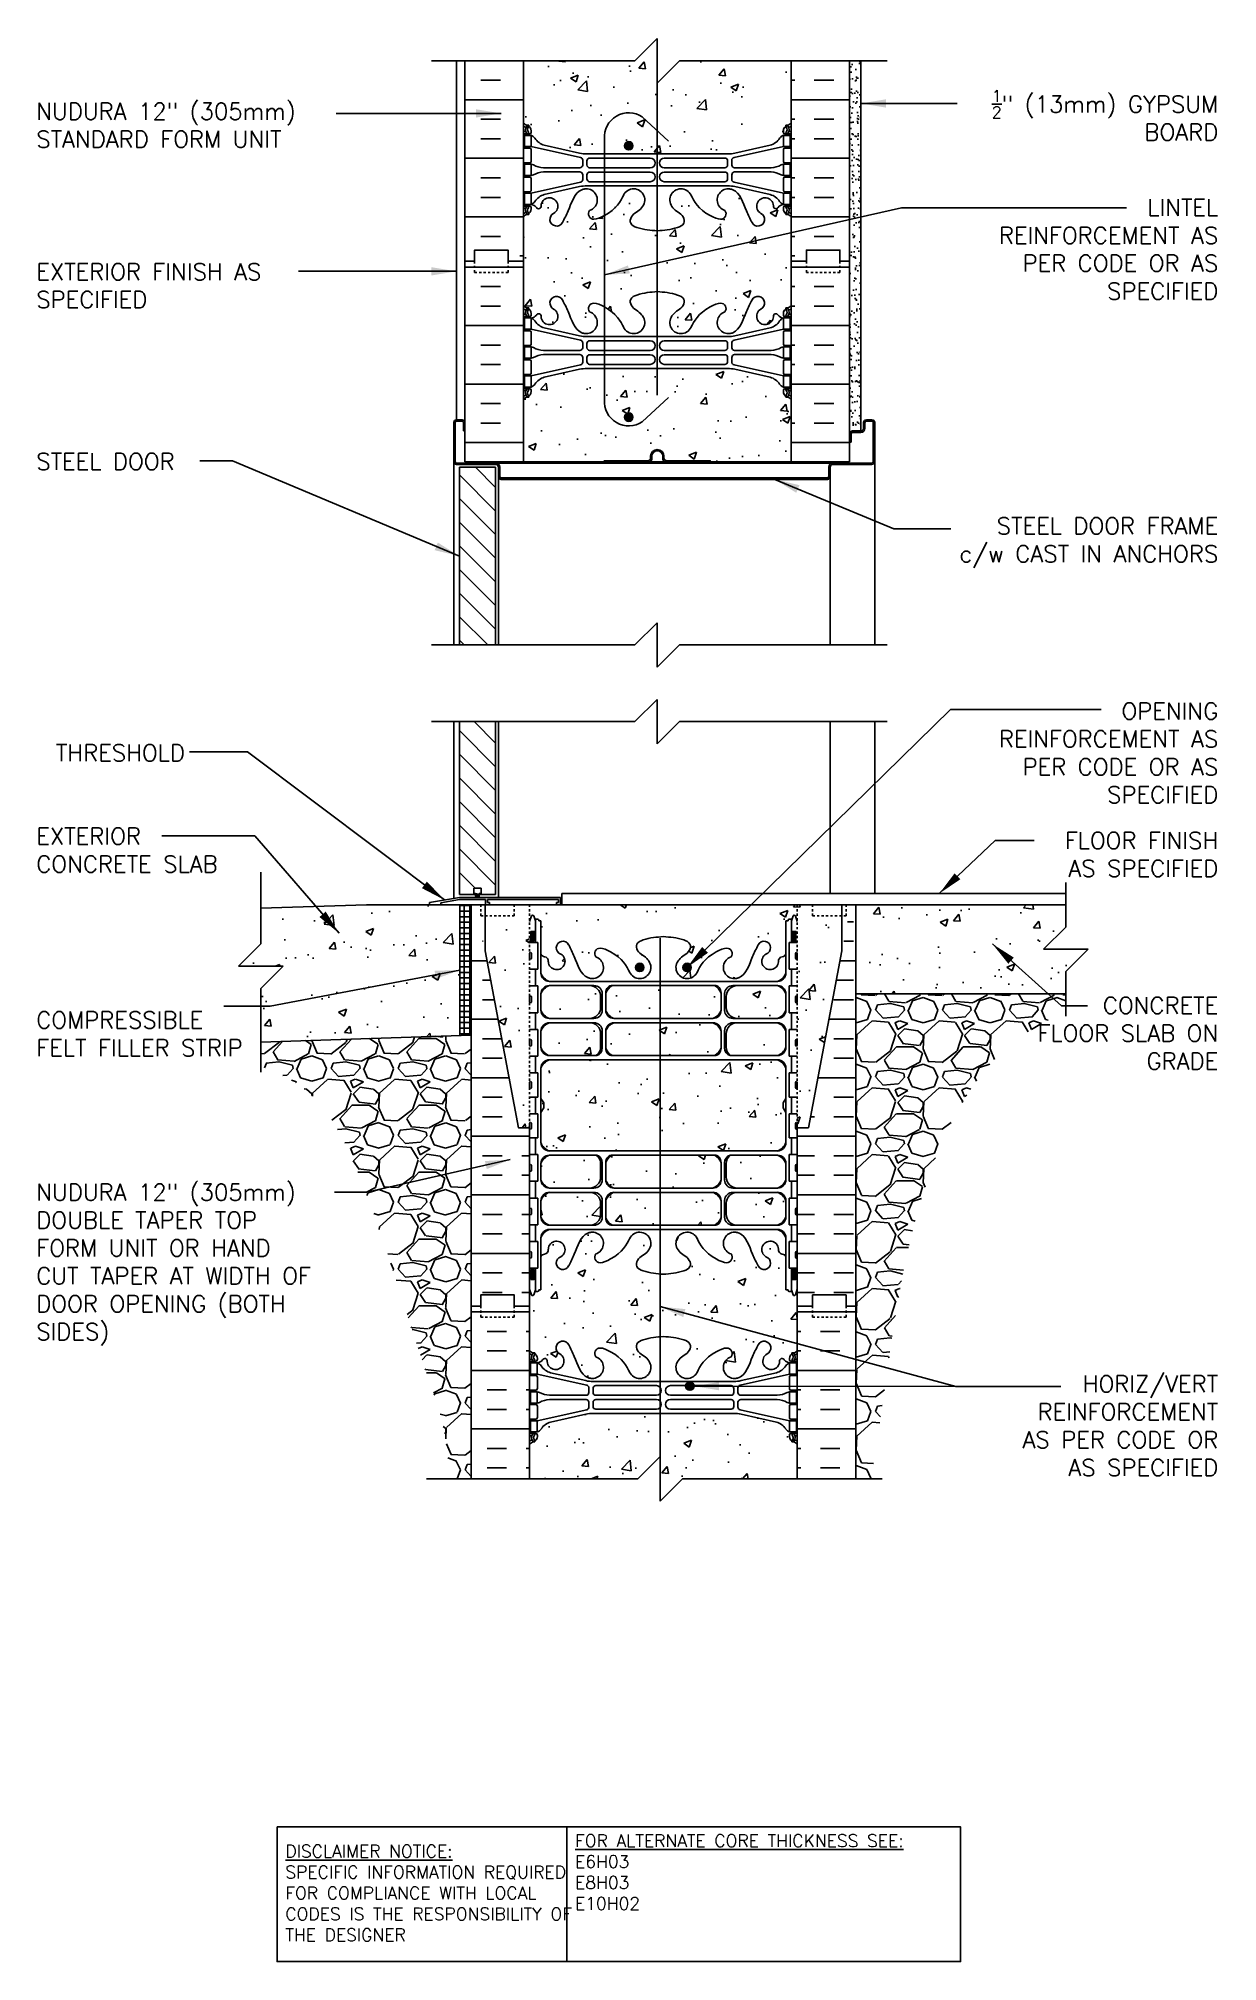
# Model space of a CAD drawing. Header units: inches. Extents: x 175.4 to 228.3, y 137.9 to 224.1.
import ezdxf
from ezdxf.enums import TextEntityAlignment as Align

# ---------------------------------------------------------------- set-up
doc = ezdxf.new("R2010")
doc.units = ezdxf.units.IN
doc.header["$LTSCALE"] = 0.5
doc.header["$MEASUREMENT"] = 0
doc.linetypes.add('DASHED2', pattern=[0.375, 0.25, -0.125])
doc.linetypes.add('HIDDEN2', pattern=[0.1875, 0.125, -0.0625])
for name, color, linetype in [('HATCH', 12, 'Continuous'), ('Hidden2', 12, 'HIDDEN2'), ('line25', 2, 'Continuous'), ('LINE3', 3, 'Continuous'), ('LINE50', 5, 'Continuous'), ('LINE65', 3, 'Continuous'), ('LINE9', 9, 'Continuous'), ('TEXT', 4, 'Continuous'), ('Web_Edge', 9, 'Continuous')]:
    doc.layers.add(name, color=color, linetype=linetype)
doc.styles.add('DIM', font='romans.shx', dxfattribs={"width": 0.7})
doc.styles.add('ROMANS', font='romans.shx', dxfattribs={"height": 0.75})
doc.styles.get("Standard").update_dxf_attribs({"font": 'romans.shx', "height": 0.75})
doc.dimstyles.new('ext_12', dxfattribs={"dimscale": 12, "dimtxt": 0.09375, "dimasz": 0.09375, "dimexe": 0.09375, "dimexo": 0.0625, "dimgap": 0.0625, "dimtad": 1, "dimdec": 1, "dimzin": 3, "dimdsep": 46, "dimlunit": 4, "dimtxsty": 'DIM', "dimcen": 0.09, "dimdle": 0.09375, "dimclrt": 4, "dimadec": 0, "dimazin": 0, "dimtfac": 1, "dimtdec": 1, "dimtmove": 2, "dimatfit": 3, "dimfxl": 1, "dimfrac": 2, "dimtolj": 1, "dimtzin": 0, "dimarcsym": 0})
pattern_1 = [(0, (-2732.3855, -284.467), (0, 2.625), []), (0, (-2732.3855, -283.592), (0, 2.625), [0.875, -0.875]), (0, (-2732.3855, -282.717), (0, 2.625), [0.875, -0.875])]
pattern_2 = [(50, (0, 0), (3.5863, -0.31376), [0.375, -4.125]), (355, (0, 0), (-0.693757, 3.76096), [0.3, -3.3]), (100.4514, (0.299, -0.026), (2.892544, 3.4472), [0.3187, -3.50571]), (46.1842, (0, 1), (5.336207, -0.827596), [0.5625, -6.1875]), (96.6356, (0.4447, 0.931), (4.67331, 4.87059), [0.47805, -5.25857]), (351.1842, (0, 1), (4.67331, 4.87059), [0.45, -4.95]), (21, (0.5, 0.75), (2.984535, -2.013094), [0.375, -4.125]), (326, (0.5, 0.75), (1.216577, 3.62575), [0.3, -3.3]), (71.4514, (0.7487, 0.5822), (4.20111, 1.612656), [0.3187, -3.50571]), (37.5, (0, 0), (0.0607993, 1.6644693), [0, -3.26, 0, -3.35, 0, -3.3125]), (7.5, (0, 0), (1.315348, 1.972059), [0, -1.91, 0, -3.185, 0, -1.2625]), (327.5, (-1.115, 0), (2.669112, -0.1127744), [0, -1.25, 0, -3.9, 0, -5.175]), (317.5, (-1.615, 0), (2.91593, 0.500525), [0, -1.625, 0, -2.59, 0, -3.675])]

msp = doc.modelspace()

# ---------------------------------------------------------------- texts
at = {"layer": 'TEXT', "style": 'ROMANS'}
msp.add_text('THRESHOLD ', height=0.75, dxfattribs=at).set_placement((182.532, 192.11), align=Align.MIDDLE_RIGHT)
at = {"layer": 'TEXT', "char_height": 0.75, "style": 'ROMANS'}
for s, insert, width, attachment_point in [('\\A1;{\\H0.7x;\\S1/2;}" (13mm) GYPSUM BOARD', (228.349, 221.83), 12.40385, 3), ('NUDURA 12" (305mm) STANDARD FORM UNIT', (175.353, 220.251), 16.08776, 4), ('LINTEL REINFORCEMENT AS PER CODE OR AS SPECIFIED', (228.349, 216.94), 12.20083, 3), ('EXTERIOR FINISH AS SPECIFIED', (175.353, 213.06), 12.54928, 4), ('STEEL DOOR', (175.353, 205.174), 12.54928, 4), ('STEEL DOOR FRAME\\Pc/w CAST IN ANCHORS', (228.349, 202.659), 12.20083, 3), ('OPENING REINFORCEMENT AS PER CODE OR AS SPECIFIED', (228.349, 194.356), 11.66204, 3), ('EXTERIOR CONCRETE SLAB', (175.353, 187.743), 10.24833, 4), ('FLOOR FINISH AS SPECIFIED', (228.349, 188.549), 8.92326, 3), ('CONCRETE FLOOR SLAB ON GRADE', (228.349, 181.155), 8.92326, 3), ('COMPRESSIBLE FELT FILLER STRIP', (175.353, 179.501), 10.24833, 4), ('NUDURA 12" (305mm) DOUBLE TAPER TOP FORM UNIT OR HAND CUT TAPER AT WIDTH OF DOOR OPENING (BOTH SIDES) ', (175.353, 169.15), 13.62834, 4), ('HORIZ/VERT REINFORCEMENT AS PER CODE OR AS SPECIFIED', (228.349, 164.179), 9.76094, 3)]:
    msp.add_mtext(s, dxfattribs=dict(at, insert=insert, width=width, attachment_point=attachment_point))
at = {"layer": 'TEXT', "char_height": 0.5625, "attachment_point": 4}
for s, insert, width in [('{\\LFOR ALTERNATE CORE THICKNESS SEE:\\P}E6H03\\PE8H03\\PE10H02', (199.51, 141.912), 23.33295), ('{\\LDISCLAIMER NOTICE:}\\PSPECIFIC INFORMATION REQUIRED FOR COMPLIANCE WITH LOCAL CODES IS THE RESPONSIBILITY OF THE DESIGNER', (186.519, 140.972), 14.00235)]:
    msp.add_mtext(s, dxfattribs=dict(at, insert=insert, width=width))

# ---------------------------------------------------------------- hatches: boundary and pattern name
at = {"layer": 'HATCH'}
h = msp.add_hatch(dxfattribs=at)
h.set_pattern_fill('AR-CONC', color=256, scale=0.5)
h.set_pattern_definition(pattern_2)
h.paths.add_polyline_path([(209.196, 223.145), (204.197, 223.145), (203.197, 222.145), (203.197, 224.145), (202.197, 223.145), (197.196, 223.145), (197.196, 220.347, 0.088416), (197.342, 220.25), (197.432, 220.25), (197.432, 220.208, -0.249069), (197.542, 220.001), (197.542, 219.934, -0.414214), (197.479, 219.871), (197.432, 219.871), (197.432, 219.801), (197.537, 219.801, -0.168672), (197.723, 219.652, 0.17445), (198.13, 219.356), (199.711, 219.003, 0.054974), (200.038, 218.967), (203.196, 218.967), (206.354, 218.967, 0.054974), (206.68, 219.003), (208.261, 219.356, 0.17445), (208.669, 219.652, -0.168672), (208.855, 219.801), (208.96, 219.801), (208.96, 219.871), (208.912, 219.871, -0.414214), (208.85, 219.934), (208.85, 220.001, -0.249069), (208.96, 220.208), (208.96, 220.25), (209.05, 220.25, 0.088416), (209.196, 220.347)])
edge = h.paths.add_edge_path()
edge.add_line((209.196, 214.155), (209.196, 216.155))
edge.add_arc((208.85, 215.794), 0.5, 46.21089, 66.42182)
edge.add_line((209.05, 216.252), (208.96, 216.252))
edge.add_line((208.96, 216.252), (208.96, 216.294))
edge.add_arc((209.1, 216.501), 0.25, 180, 235.9442, ccw=False)
edge.add_line((208.85, 216.501), (208.85, 216.569))
edge.add_arc((208.912, 216.569), 0.0625, 90, 180, ccw=False)
edge.add_line((208.912, 216.631), (208.96, 216.631))
edge.add_line((208.96, 216.631), (208.96, 216.701))
edge.add_line((208.96, 216.701), (208.855, 216.701))
edge.add_arc((208.892, 216.352), 0.352, 96.12908, 141.53314)
edge.add_arc((208.515, 216.62), 0.113, 167.81557, 334.05694, ccw=False)
edge.add_arc((208.03, 216.625), 0.375, 2.92371, 239.86753)
edge.add_arc((207.71, 216.031), 0.3, -152.40303, 63.94252, ccw=False)
edge.add_spline(control_points=[(207.444, 215.892), (207.377, 216.021), (207.311, 216.15), (207.248, 216.289)], knot_values=[0, 0, 0, 0, 0.447744, 0.447744, 0.447744, 0.447744], degree=3, periodic=0)
edge.add_spline(control_points=[(207.248, 216.289), (207.229, 216.329), (207.151, 216.508), (207.079, 216.707), (207.015, 216.849)], knot_values=[0.447744, 0.447744, 0.447744, 0.447744, 0.579211, 1.009728, 1.009728, 1.009728, 1.009728], degree=3, periodic=0)
edge.add_spline(control_points=[(207.015, 216.849), (206.999, 216.884), (206.982, 216.918), (206.965, 216.952)], knot_values=[1.009728, 1.009728, 1.009728, 1.009728, 1.116334, 1.116334, 1.116334, 1.116334], degree=3, periodic=0)
edge.add_spline(control_points=[(206.965, 216.952), (206.952, 216.979), (206.938, 217.005), (206.923, 217.03)], knot_values=[1.116334, 1.116334, 1.116334, 1.116334, 1.201719, 1.201719, 1.201719, 1.201719], degree=3, periodic=0)
edge.add_spline(control_points=[(206.923, 217.03), (206.909, 217.055), (206.894, 217.078), (206.879, 217.1)], knot_values=[1.201719, 1.201719, 1.201719, 1.201719, 1.282554, 1.282554, 1.282554, 1.282554], degree=3, periodic=0)
edge.add_spline(control_points=[(206.879, 217.1), (206.869, 217.116), (206.858, 217.132), (206.847, 217.147)], knot_values=[1.282554, 1.282554, 1.282554, 1.282554, 1.339569, 1.339569, 1.339569, 1.339569], degree=3, periodic=0)
edge.add_spline(control_points=[(206.847, 217.147), (206.836, 217.161), (206.825, 217.175), (206.814, 217.188)], knot_values=[1.339569, 1.339569, 1.339569, 1.339569, 1.393854, 1.393854, 1.393854, 1.393854], degree=3, periodic=0)
edge.add_spline(control_points=[(206.814, 217.188), (206.802, 217.202), (206.789, 217.216), (206.777, 217.229)], knot_values=[1.393854, 1.393854, 1.393854, 1.393854, 1.451471, 1.451471, 1.451471, 1.451471], degree=3, periodic=0)
edge.add_spline(control_points=[(206.777, 217.229), (206.765, 217.241), (206.753, 217.252), (206.74, 217.264)], knot_values=[1.451471, 1.451471, 1.451471, 1.451471, 1.505342, 1.505342, 1.505342, 1.505342], degree=3, periodic=0)
edge.add_spline(control_points=[(206.74, 217.264), (206.726, 217.275), (206.712, 217.287), (206.698, 217.297)], knot_values=[1.505342, 1.505342, 1.505342, 1.505342, 1.563384, 1.563384, 1.563384, 1.563384], degree=3, periodic=0)
edge.add_spline(control_points=[(206.698, 217.297), (206.685, 217.307), (206.671, 217.316), (206.657, 217.324)], knot_values=[1.563384, 1.563384, 1.563384, 1.563384, 1.616944, 1.616944, 1.616944, 1.616944], degree=3, periodic=0)
edge.add_spline(control_points=[(206.657, 217.324), (206.645, 217.331), (206.634, 217.338), (206.622, 217.344)], knot_values=[1.616944, 1.616944, 1.616944, 1.616944, 1.660465, 1.660465, 1.660465, 1.660465], degree=3, periodic=0)
edge.add_spline(control_points=[(206.622, 217.344), (206.611, 217.349), (206.6, 217.354), (206.589, 217.359)], knot_values=[1.660465, 1.660465, 1.660465, 1.660465, 1.69951, 1.69951, 1.69951, 1.69951], degree=3, periodic=0)
edge.add_spline(control_points=[(206.589, 217.359), (206.587, 217.359), (206.586, 217.36), (206.585, 217.36)], knot_values=[1.69951, 1.69951, 1.69951, 1.69951, 1.703896, 1.703896, 1.703896, 1.703896], degree=3, periodic=0)
edge.add_spline(control_points=[(206.585, 217.36), (206.575, 217.364), (206.565, 217.368), (206.555, 217.371)], knot_values=[1.703896, 1.703896, 1.703896, 1.703896, 1.737704, 1.737704, 1.737704, 1.737704], degree=3, periodic=0)
edge.add_spline(control_points=[(206.555, 217.371), (206.542, 217.375), (206.529, 217.379), (206.516, 217.383)], knot_values=[1.737704, 1.737704, 1.737704, 1.737704, 1.78039, 1.78039, 1.78039, 1.78039], degree=3, periodic=0)
edge.add_spline(control_points=[(206.516, 217.383), (206.502, 217.386), (206.488, 217.39), (206.474, 217.392)], knot_values=[1.78039, 1.78039, 1.78039, 1.78039, 1.824512, 1.824512, 1.824512, 1.824512], degree=3, periodic=0)
edge.add_spline(control_points=[(206.474, 217.392), (206.458, 217.396), (206.441, 217.399), (206.424, 217.401)], knot_values=[1.824512, 1.824512, 1.824512, 1.824512, 1.875321, 1.875321, 1.875321, 1.875321], degree=3, periodic=0)
edge.add_arc((206.383, 216.903), 0.5, 85.29258, 251.79367)
edge.add_arc((206.037, 216.278), 0.242, -90, 38.23271, ccw=False)
edge.add_spline(control_points=[(206.037, 216.036), (206.029, 216.036), (206.02, 216.036), (206.012, 216.037)], knot_values=[0.038125, 0.038125, 0.038125, 0.038125, 0.057023, 0.057023, 0.057023, 0.057023], degree=3, periodic=0)
edge.add_spline(control_points=[(206.012, 216.037), (206.003, 216.037), (205.994, 216.038), (205.985, 216.039)], knot_values=[0.057023, 0.057023, 0.057023, 0.057023, 0.075602, 0.075602, 0.075602, 0.075602], degree=3, periodic=0)
edge.add_spline(control_points=[(205.985, 216.039), (205.976, 216.041), (205.966, 216.042), (205.956, 216.044)], knot_values=[0.075602, 0.075602, 0.075602, 0.075602, 0.094826, 0.094826, 0.094826, 0.094826], degree=3, periodic=0)
edge.add_spline(control_points=[(205.956, 216.044), (205.946, 216.046), (205.936, 216.049), (205.925, 216.051)], knot_values=[0.094826, 0.094826, 0.094826, 0.094826, 0.114375, 0.114375, 0.114375, 0.114375], degree=3, periodic=0)
edge.add_spline(control_points=[(205.925, 216.051), (205.905, 216.056), (205.884, 216.062), (205.863, 216.069)], knot_values=[0.114375, 0.114375, 0.114375, 0.114375, 0.151528, 0.151528, 0.151528, 0.151528], degree=3, periodic=0)
edge.add_spline(control_points=[(205.863, 216.069), (205.798, 216.091), (205.728, 216.121), (205.66, 216.154)], knot_values=[0.151528, 0.151528, 0.151528, 0.151528, 0.264927, 0.264927, 0.264927, 0.264927], degree=3, periodic=0)
edge.add_spline(control_points=[(205.66, 216.154), (205.626, 216.17), (205.583, 216.193), (205.542, 216.216), (205.532, 216.221)], knot_values=[0.264927, 0.264927, 0.264927, 0.264927, 0.320663, 0.337945, 0.337945, 0.337945, 0.337945], degree=3, periodic=0)
edge.add_spline(control_points=[(205.532, 216.221), (205.489, 216.246), (205.448, 216.271), (205.409, 216.296)], knot_values=[0.337945, 0.337945, 0.337945, 0.337945, 0.416133, 0.416133, 0.416133, 0.416133], degree=3, periodic=0)
edge.add_spline(control_points=[(205.409, 216.296), (205.373, 216.319), (205.339, 216.343), (205.306, 216.367)], knot_values=[0.416133, 0.416133, 0.416133, 0.416133, 0.48854, 0.48854, 0.48854, 0.48854], degree=3, periodic=0)
edge.add_spline(control_points=[(205.306, 216.367), (205.271, 216.393), (205.238, 216.419), (205.207, 216.446)], knot_values=[0.48854, 0.48854, 0.48854, 0.48854, 0.56733, 0.56733, 0.56733, 0.56733], degree=3, periodic=0)
edge.add_spline(control_points=[(205.207, 216.446), (205.178, 216.47), (205.151, 216.494), (205.126, 216.518)], knot_values=[0.56733, 0.56733, 0.56733, 0.56733, 0.639328, 0.639328, 0.639328, 0.639328], degree=3, periodic=0)
edge.add_spline(control_points=[(205.126, 216.518), (205.098, 216.545), (205.072, 216.572), (205.047, 216.599)], knot_values=[0.639328, 0.639328, 0.639328, 0.639328, 0.718521, 0.718521, 0.718521, 0.718521], degree=3, periodic=0)
edge.add_spline(control_points=[(205.047, 216.599), (205.025, 216.623), (205.004, 216.648), (204.984, 216.672)], knot_values=[0.718521, 0.718521, 0.718521, 0.718521, 0.789856, 0.789856, 0.789856, 0.789856], degree=3, periodic=0)
edge.add_spline(control_points=[(204.984, 216.672), (204.962, 216.699), (204.941, 216.726), (204.921, 216.753)], knot_values=[0.789856, 0.789856, 0.789856, 0.789856, 0.869703, 0.869703, 0.869703, 0.869703], degree=3, periodic=0)
edge.add_spline(control_points=[(204.921, 216.753), (204.866, 216.83), (204.821, 216.906), (204.781, 216.979)], knot_values=[0.869703, 0.869703, 0.869703, 0.869703, 1.0964, 1.0964, 1.0964, 1.0964], degree=3, periodic=0)
edge.add_spline(control_points=[(204.781, 216.979), (204.756, 217.025), (204.733, 217.07), (204.712, 217.113)], knot_values=[1.0964, 1.0964, 1.0964, 1.0964, 1.237398, 1.237398, 1.237398, 1.237398], degree=3, periodic=0)
edge.add_arc((204.258, 216.903), 0.5, 24.81899, 224.18751)
edge.add_spline(control_points=[(203.9, 216.554), (204.007, 216.391), (204.367, 216.301), (204.444, 215.805), (203.896, 215.569), (203.492, 215.541), (203.196, 215.52)], knot_values=[0.229407, 0.229407, 0.229407, 0.229407, 0.844432, 1.128849, 1.464331, 2.389004, 2.389004, 2.389004, 2.389004], degree=3, periodic=0)
edge.add_spline(control_points=[(203.196, 215.52), (202.899, 215.541), (202.496, 215.569), (201.947, 215.805), (202.024, 216.301), (202.384, 216.391), (202.492, 216.554)], knot_values=[0.229407, 0.229407, 0.229407, 0.229407, 1.15408, 1.489562, 1.773979, 2.389004, 2.389004, 2.389004, 2.389004], degree=3, periodic=0)
edge.add_arc((202.133, 216.903), 0.5, 315.81249, 515.18101)
edge.add_spline(control_points=[(201.679, 217.113), (201.658, 217.07), (201.635, 217.025), (201.61, 216.979)], knot_values=[1.0964, 1.0964, 1.0964, 1.0964, 1.237398, 1.237398, 1.237398, 1.237398], degree=3, periodic=0)
edge.add_spline(control_points=[(201.61, 216.979), (201.571, 216.906), (201.525, 216.83), (201.47, 216.753)], knot_values=[0.869703, 0.869703, 0.869703, 0.869703, 1.0964, 1.0964, 1.0964, 1.0964], degree=3, periodic=0)
edge.add_spline(control_points=[(201.47, 216.753), (201.45, 216.726), (201.429, 216.699), (201.407, 216.672)], knot_values=[0.789856, 0.789856, 0.789856, 0.789856, 0.869703, 0.869703, 0.869703, 0.869703], degree=3, periodic=0)
edge.add_spline(control_points=[(201.407, 216.672), (201.387, 216.648), (201.367, 216.623), (201.344, 216.599)], knot_values=[0.718521, 0.718521, 0.718521, 0.718521, 0.789856, 0.789856, 0.789856, 0.789856], degree=3, periodic=0)
edge.add_spline(control_points=[(201.344, 216.599), (201.32, 216.572), (201.293, 216.545), (201.265, 216.518)], knot_values=[0.639328, 0.639328, 0.639328, 0.639328, 0.718521, 0.718521, 0.718521, 0.718521], degree=3, periodic=0)
edge.add_spline(control_points=[(201.265, 216.518), (201.24, 216.494), (201.213, 216.47), (201.184, 216.446)], knot_values=[0.56733, 0.56733, 0.56733, 0.56733, 0.639328, 0.639328, 0.639328, 0.639328], degree=3, periodic=0)
edge.add_spline(control_points=[(201.184, 216.446), (201.153, 216.419), (201.12, 216.393), (201.085, 216.367)], knot_values=[0.48854, 0.48854, 0.48854, 0.48854, 0.56733, 0.56733, 0.56733, 0.56733], degree=3, periodic=0)
edge.add_spline(control_points=[(201.085, 216.367), (201.052, 216.343), (201.018, 216.319), (200.982, 216.296)], knot_values=[0.416133, 0.416133, 0.416133, 0.416133, 0.48854, 0.48854, 0.48854, 0.48854], degree=3, periodic=0)
edge.add_spline(control_points=[(200.982, 216.296), (200.943, 216.271), (200.902, 216.246), (200.859, 216.221)], knot_values=[0.337944, 0.337944, 0.337944, 0.337944, 0.416133, 0.416133, 0.416133, 0.416133], degree=3, periodic=0)
edge.add_spline(control_points=[(200.859, 216.221), (200.849, 216.216), (200.808, 216.193), (200.765, 216.17), (200.731, 216.154)], knot_values=[0.264927, 0.264927, 0.264927, 0.264927, 0.282208, 0.337944, 0.337944, 0.337944, 0.337944], degree=3, periodic=0)
edge.add_spline(control_points=[(200.731, 216.154), (200.663, 216.121), (200.593, 216.091), (200.528, 216.069)], knot_values=[0.151528, 0.151528, 0.151528, 0.151528, 0.264927, 0.264927, 0.264927, 0.264927], degree=3, periodic=0)
edge.add_spline(control_points=[(200.528, 216.069), (200.507, 216.062), (200.486, 216.056), (200.466, 216.051)], knot_values=[0.114375, 0.114375, 0.114375, 0.114375, 0.151528, 0.151528, 0.151528, 0.151528], degree=3, periodic=0)
edge.add_spline(control_points=[(200.466, 216.051), (200.456, 216.049), (200.445, 216.046), (200.435, 216.044)], knot_values=[0.094826, 0.094826, 0.094826, 0.094826, 0.114375, 0.114375, 0.114375, 0.114375], degree=3, periodic=0)
edge.add_spline(control_points=[(200.435, 216.044), (200.425, 216.042), (200.416, 216.041), (200.406, 216.039)], knot_values=[0.075602, 0.075602, 0.075602, 0.075602, 0.094826, 0.094826, 0.094826, 0.094826], degree=3, periodic=0)
edge.add_spline(control_points=[(200.406, 216.039), (200.397, 216.038), (200.388, 216.037), (200.38, 216.037)], knot_values=[0.057023, 0.057023, 0.057023, 0.057023, 0.075602, 0.075602, 0.075602, 0.075602], degree=3, periodic=0)
edge.add_spline(control_points=[(200.38, 216.037), (200.371, 216.036), (200.363, 216.036), (200.354, 216.036)], knot_values=[0.038125, 0.038125, 0.038125, 0.038125, 0.057023, 0.057023, 0.057023, 0.057023], degree=3, periodic=0)
edge.add_arc((200.354, 216.278), 0.242, 141.76729, 272.82757, ccw=False)
edge.add_arc((200.008, 216.903), 0.5, 288.20633, 454.70742)
edge.add_spline(control_points=[(199.967, 217.401), (199.95, 217.399), (199.934, 217.396), (199.917, 217.392)], knot_values=[1.824512, 1.824512, 1.824512, 1.824512, 1.875321, 1.875321, 1.875321, 1.875321], degree=3, periodic=0)
edge.add_spline(control_points=[(199.917, 217.392), (199.903, 217.39), (199.889, 217.386), (199.875, 217.383)], knot_values=[1.78039, 1.78039, 1.78039, 1.78039, 1.824512, 1.824512, 1.824512, 1.824512], degree=3, periodic=0)
edge.add_spline(control_points=[(199.875, 217.383), (199.862, 217.379), (199.849, 217.375), (199.836, 217.371)], knot_values=[1.737704, 1.737704, 1.737704, 1.737704, 1.78039, 1.78039, 1.78039, 1.78039], degree=3, periodic=0)
edge.add_spline(control_points=[(199.836, 217.371), (199.826, 217.368), (199.816, 217.364), (199.806, 217.36)], knot_values=[1.703896, 1.703896, 1.703896, 1.703896, 1.737704, 1.737704, 1.737704, 1.737704], degree=3, periodic=0)
edge.add_spline(control_points=[(199.806, 217.36), (199.805, 217.36), (199.804, 217.359), (199.803, 217.359)], knot_values=[1.69951, 1.69951, 1.69951, 1.69951, 1.703896, 1.703896, 1.703896, 1.703896], degree=3, periodic=0)
edge.add_spline(control_points=[(199.803, 217.359), (199.791, 217.354), (199.78, 217.349), (199.77, 217.344)], knot_values=[1.660465, 1.660465, 1.660465, 1.660465, 1.69951, 1.69951, 1.69951, 1.69951], degree=3, periodic=0)
edge.add_spline(control_points=[(199.77, 217.344), (199.758, 217.338), (199.746, 217.331), (199.734, 217.324)], knot_values=[1.616944, 1.616944, 1.616944, 1.616944, 1.660465, 1.660465, 1.660465, 1.660465], degree=3, periodic=0)
edge.add_spline(control_points=[(199.734, 217.324), (199.72, 217.316), (199.706, 217.307), (199.693, 217.297)], knot_values=[1.563384, 1.563384, 1.563384, 1.563384, 1.616944, 1.616944, 1.616944, 1.616944], degree=3, periodic=0)
edge.add_spline(control_points=[(199.693, 217.297), (199.679, 217.287), (199.665, 217.275), (199.651, 217.264)], knot_values=[1.505342, 1.505342, 1.505342, 1.505342, 1.563384, 1.563384, 1.563384, 1.563384], degree=3, periodic=0)
edge.add_spline(control_points=[(199.651, 217.264), (199.639, 217.252), (199.626, 217.241), (199.614, 217.229)], knot_values=[1.451471, 1.451471, 1.451471, 1.451471, 1.505342, 1.505342, 1.505342, 1.505342], degree=3, periodic=0)
edge.add_spline(control_points=[(199.614, 217.229), (199.602, 217.216), (199.589, 217.202), (199.577, 217.188)], knot_values=[1.393854, 1.393854, 1.393854, 1.393854, 1.451471, 1.451471, 1.451471, 1.451471], degree=3, periodic=0)
edge.add_spline(control_points=[(199.577, 217.188), (199.566, 217.175), (199.555, 217.161), (199.544, 217.147)], knot_values=[1.339568, 1.339568, 1.339568, 1.339568, 1.393854, 1.393854, 1.393854, 1.393854], degree=3, periodic=0)
edge.add_spline(control_points=[(199.544, 217.147), (199.533, 217.132), (199.522, 217.116), (199.512, 217.1)], knot_values=[1.282554, 1.282554, 1.282554, 1.282554, 1.339568, 1.339568, 1.339568, 1.339568], degree=3, periodic=0)
edge.add_spline(control_points=[(199.512, 217.1), (199.497, 217.078), (199.482, 217.055), (199.468, 217.03)], knot_values=[1.201719, 1.201719, 1.201719, 1.201719, 1.282554, 1.282554, 1.282554, 1.282554], degree=3, periodic=0)
edge.add_spline(control_points=[(199.468, 217.03), (199.454, 217.005), (199.439, 216.979), (199.426, 216.952)], knot_values=[1.116334, 1.116334, 1.116334, 1.116334, 1.201719, 1.201719, 1.201719, 1.201719], degree=3, periodic=0)
edge.add_spline(control_points=[(199.426, 216.952), (199.409, 216.918), (199.392, 216.884), (199.377, 216.849)], knot_values=[1.009728, 1.009728, 1.009728, 1.009728, 1.116334, 1.116334, 1.116334, 1.116334], degree=3, periodic=0)
edge.add_spline(control_points=[(199.377, 216.849), (199.313, 216.707), (199.241, 216.508), (199.162, 216.329), (199.144, 216.289)], knot_values=[0.447744, 0.447744, 0.447744, 0.447744, 0.878261, 1.009728, 1.009728, 1.009728, 1.009728], degree=3, periodic=0)
edge.add_spline(control_points=[(199.144, 216.289), (199.08, 216.15), (199.014, 216.021), (198.947, 215.892)], knot_values=[0, 0, 0, 0, 0.447744, 0.447744, 0.447744, 0.447744], degree=3, periodic=0)
edge.add_arc((198.682, 216.031), 0.3, 116.05748, 333.11463, ccw=False)
edge.add_arc((198.362, 216.625), 0.375, 300.13247, 537.07629)
edge.add_arc((197.876, 216.62), 0.113, -154.05694, 12.18443, ccw=False)
edge.add_arc((197.499, 216.352), 0.352, 38.46686, 83.87092)
edge.add_line((197.537, 216.701), (197.432, 216.701))
edge.add_line((197.432, 216.701), (197.432, 216.631))
edge.add_line((197.432, 216.631), (197.479, 216.631))
edge.add_arc((197.479, 216.569), 0.0625, 0, 90, ccw=False)
edge.add_line((197.542, 216.569), (197.542, 216.501))
edge.add_arc((197.292, 216.501), 0.25, 304.0558, 360, ccw=False)
edge.add_line((197.432, 216.294), (197.432, 216.252))
edge.add_line((197.432, 216.252), (197.342, 216.252))
edge.add_arc((197.542, 215.794), 0.5, 113.57818, 133.78911)
edge.add_line((197.196, 216.155), (197.196, 214.155))
edge.add_line((197.196, 214.155), (197.196, 212.155))
edge.add_arc((197.542, 212.516), 0.5, 226.21089, 246.42182)
edge.add_line((197.342, 212.058), (197.432, 212.058))
edge.add_line((197.432, 212.058), (197.432, 212.016))
edge.add_arc((197.292, 211.809), 0.25, 0, 55.9442, ccw=False)
edge.add_line((197.542, 211.809), (197.542, 211.741))
edge.add_arc((197.479, 211.741), 0.0625, -90, 0, ccw=False)
edge.add_line((197.479, 211.679), (197.432, 211.679))
edge.add_line((197.432, 211.679), (197.432, 211.609))
edge.add_line((197.432, 211.609), (197.537, 211.609))
edge.add_arc((197.499, 211.958), 0.352, 276.12908, 321.53314)
edge.add_arc((197.876, 211.69), 0.113, -12.18443, 154.05694, ccw=False)
edge.add_arc((198.362, 211.685), 0.375, 182.92371, 419.86753)
edge.add_arc((198.682, 212.279), 0.3, 27.59697, 243.94252, ccw=False)
edge.add_spline(control_points=[(198.947, 212.418), (199.014, 212.289), (199.08, 212.16), (199.144, 212.021)], knot_values=[0, 0, 0, 0, 0.447744, 0.447744, 0.447744, 0.447744], degree=3, periodic=0)
edge.add_spline(control_points=[(199.144, 212.021), (199.162, 211.98), (199.241, 211.802), (199.313, 211.603), (199.377, 211.461)], knot_values=[0.447744, 0.447744, 0.447744, 0.447744, 0.579211, 1.009728, 1.009728, 1.009728, 1.009728], degree=3, periodic=0)
edge.add_spline(control_points=[(199.377, 211.461), (199.392, 211.426), (199.409, 211.392), (199.426, 211.358)], knot_values=[1.009728, 1.009728, 1.009728, 1.009728, 1.116334, 1.116334, 1.116334, 1.116334], degree=3, periodic=0)
edge.add_spline(control_points=[(199.426, 211.358), (199.439, 211.331), (199.454, 211.305), (199.468, 211.28)], knot_values=[1.116334, 1.116334, 1.116334, 1.116334, 1.201719, 1.201719, 1.201719, 1.201719], degree=3, periodic=0)
edge.add_spline(control_points=[(199.468, 211.28), (199.482, 211.255), (199.497, 211.232), (199.512, 211.21)], knot_values=[1.201719, 1.201719, 1.201719, 1.201719, 1.282554, 1.282554, 1.282554, 1.282554], degree=3, periodic=0)
edge.add_spline(control_points=[(199.512, 211.21), (199.522, 211.194), (199.533, 211.178), (199.544, 211.163)], knot_values=[1.282554, 1.282554, 1.282554, 1.282554, 1.339569, 1.339569, 1.339569, 1.339569], degree=3, periodic=0)
edge.add_spline(control_points=[(199.544, 211.163), (199.555, 211.149), (199.566, 211.135), (199.577, 211.122)], knot_values=[1.339569, 1.339569, 1.339569, 1.339569, 1.393854, 1.393854, 1.393854, 1.393854], degree=3, periodic=0)
edge.add_spline(control_points=[(199.577, 211.122), (199.589, 211.108), (199.602, 211.094), (199.614, 211.081)], knot_values=[1.393854, 1.393854, 1.393854, 1.393854, 1.451471, 1.451471, 1.451471, 1.451471], degree=3, periodic=0)
edge.add_spline(control_points=[(199.614, 211.081), (199.626, 211.069), (199.639, 211.057), (199.651, 211.046)], knot_values=[1.451471, 1.451471, 1.451471, 1.451471, 1.505342, 1.505342, 1.505342, 1.505342], degree=3, periodic=0)
edge.add_spline(control_points=[(199.651, 211.046), (199.665, 211.035), (199.679, 211.023), (199.693, 211.013)], knot_values=[1.505342, 1.505342, 1.505342, 1.505342, 1.563384, 1.563384, 1.563384, 1.563384], degree=3, periodic=0)
edge.add_spline(control_points=[(199.693, 211.013), (199.706, 211.003), (199.72, 210.994), (199.734, 210.986)], knot_values=[1.563384, 1.563384, 1.563384, 1.563384, 1.616944, 1.616944, 1.616944, 1.616944], degree=3, periodic=0)
edge.add_spline(control_points=[(199.734, 210.986), (199.746, 210.979), (199.758, 210.972), (199.77, 210.966)], knot_values=[1.616944, 1.616944, 1.616944, 1.616944, 1.660465, 1.660465, 1.660465, 1.660465], degree=3, periodic=0)
edge.add_spline(control_points=[(199.77, 210.966), (199.78, 210.961), (199.791, 210.956), (199.803, 210.951)], knot_values=[1.660465, 1.660465, 1.660465, 1.660465, 1.69951, 1.69951, 1.69951, 1.69951], degree=3, periodic=0)
edge.add_spline(control_points=[(199.803, 210.951), (199.804, 210.951), (199.805, 210.95), (199.806, 210.95)], knot_values=[1.69951, 1.69951, 1.69951, 1.69951, 1.703896, 1.703896, 1.703896, 1.703896], degree=3, periodic=0)
edge.add_spline(control_points=[(199.806, 210.95), (199.816, 210.946), (199.826, 210.942), (199.836, 210.939)], knot_values=[1.703896, 1.703896, 1.703896, 1.703896, 1.737704, 1.737704, 1.737704, 1.737704], degree=3, periodic=0)
edge.add_spline(control_points=[(199.836, 210.939), (199.849, 210.935), (199.862, 210.931), (199.875, 210.927)], knot_values=[1.737704, 1.737704, 1.737704, 1.737704, 1.78039, 1.78039, 1.78039, 1.78039], degree=3, periodic=0)
edge.add_spline(control_points=[(199.875, 210.927), (199.889, 210.924), (199.903, 210.92), (199.917, 210.918)], knot_values=[1.78039, 1.78039, 1.78039, 1.78039, 1.824512, 1.824512, 1.824512, 1.824512], degree=3, periodic=0)
edge.add_spline(control_points=[(199.917, 210.918), (199.934, 210.914), (199.95, 210.911), (199.967, 210.909)], knot_values=[1.824512, 1.824512, 1.824512, 1.824512, 1.875321, 1.875321, 1.875321, 1.875321], degree=3, periodic=0)
edge.add_arc((200.008, 211.407), 0.5, 265.29258, 431.79367)
edge.add_arc((200.354, 212.032), 0.242, 90, 218.23271, ccw=False)
edge.add_spline(control_points=[(200.354, 212.274), (200.363, 212.274), (200.371, 212.274), (200.38, 212.273)], knot_values=[0.038125, 0.038125, 0.038125, 0.038125, 0.057023, 0.057023, 0.057023, 0.057023], degree=3, periodic=0)
edge.add_spline(control_points=[(200.38, 212.273), (200.388, 212.273), (200.397, 212.272), (200.406, 212.271)], knot_values=[0.057023, 0.057023, 0.057023, 0.057023, 0.075603, 0.075603, 0.075603, 0.075603], degree=3, periodic=0)
edge.add_spline(control_points=[(200.406, 212.271), (200.416, 212.269), (200.425, 212.268), (200.435, 212.266)], knot_values=[0.075603, 0.075603, 0.075603, 0.075603, 0.094836, 0.094836, 0.094836, 0.094836], degree=3, periodic=0)
edge.add_spline(control_points=[(200.435, 212.266), (200.445, 212.264), (200.456, 212.261), (200.466, 212.259)], knot_values=[0.094836, 0.094836, 0.094836, 0.094836, 0.114375, 0.114375, 0.114375, 0.114375], degree=3, periodic=0)
edge.add_spline(control_points=[(200.466, 212.259), (200.486, 212.254), (200.507, 212.248), (200.528, 212.241)], knot_values=[0.114375, 0.114375, 0.114375, 0.114375, 0.151528, 0.151528, 0.151528, 0.151528], degree=3, periodic=0)
edge.add_spline(control_points=[(200.528, 212.241), (200.551, 212.233), (200.574, 212.225), (200.597, 212.216)], knot_values=[0.151528, 0.151528, 0.151528, 0.151528, 0.190624, 0.190624, 0.190624, 0.190624], degree=3, periodic=0)
edge.add_spline(control_points=[(200.597, 212.216), (200.641, 212.198), (200.687, 212.178), (200.731, 212.156)], knot_values=[0.190624, 0.190624, 0.190624, 0.190624, 0.264926, 0.264926, 0.264926, 0.264926], degree=3, periodic=0)
edge.add_spline(control_points=[(200.731, 212.156), (200.765, 212.14), (200.808, 212.117), (200.849, 212.094), (200.859, 212.089)], knot_values=[0.264926, 0.264926, 0.264926, 0.264926, 0.320663, 0.337944, 0.337944, 0.337944, 0.337944], degree=3, periodic=0)
edge.add_spline(control_points=[(200.859, 212.089), (200.902, 212.064), (200.943, 212.039), (200.982, 212.014)], knot_values=[0.337944, 0.337944, 0.337944, 0.337944, 0.416131, 0.416131, 0.416131, 0.416131], degree=3, periodic=0)
edge.add_spline(control_points=[(200.982, 212.014), (201.018, 211.991), (201.052, 211.967), (201.085, 211.943)], knot_values=[0.416131, 0.416131, 0.416131, 0.416131, 0.48854, 0.48854, 0.48854, 0.48854], degree=3, periodic=0)
edge.add_spline(control_points=[(201.085, 211.943), (201.12, 211.917), (201.153, 211.891), (201.184, 211.864)], knot_values=[0.48854, 0.48854, 0.48854, 0.48854, 0.567328, 0.567328, 0.567328, 0.567328], degree=3, periodic=0)
edge.add_spline(control_points=[(201.184, 211.864), (201.213, 211.84), (201.24, 211.816), (201.265, 211.792)], knot_values=[0.567328, 0.567328, 0.567328, 0.567328, 0.639328, 0.639328, 0.639328, 0.639328], degree=3, periodic=0)
edge.add_spline(control_points=[(201.265, 211.792), (201.293, 211.765), (201.32, 211.738), (201.344, 211.711)], knot_values=[0.639328, 0.639328, 0.639328, 0.639328, 0.718521, 0.718521, 0.718521, 0.718521], degree=3, periodic=0)
edge.add_spline(control_points=[(201.344, 211.711), (201.367, 211.687), (201.387, 211.662), (201.407, 211.638)], knot_values=[0.718521, 0.718521, 0.718521, 0.718521, 0.789856, 0.789856, 0.789856, 0.789856], degree=3, periodic=0)
edge.add_spline(control_points=[(201.407, 211.638), (201.429, 211.611), (201.45, 211.584), (201.47, 211.557)], knot_values=[0.789856, 0.789856, 0.789856, 0.789856, 0.869703, 0.869703, 0.869703, 0.869703], degree=3, periodic=0)
edge.add_spline(control_points=[(201.47, 211.557), (201.525, 211.48), (201.571, 211.404), (201.61, 211.331)], knot_values=[0.869703, 0.869703, 0.869703, 0.869703, 1.0964, 1.0964, 1.0964, 1.0964], degree=3, periodic=0)
edge.add_spline(control_points=[(201.61, 211.331), (201.635, 211.285), (201.658, 211.24), (201.679, 211.197)], knot_values=[1.0964, 1.0964, 1.0964, 1.0964, 1.237398, 1.237398, 1.237398, 1.237398], degree=3, periodic=0)
edge.add_arc((202.133, 211.407), 0.5, 204.81899, 404.18751)
edge.add_spline(control_points=[(202.492, 211.756), (202.384, 211.919), (202.024, 212.009), (201.947, 212.505), (202.496, 212.741), (202.899, 212.769), (203.196, 212.79)], knot_values=[0.229407, 0.229407, 0.229407, 0.229407, 0.844432, 1.128849, 1.464331, 2.389004, 2.389004, 2.389004, 2.389004], degree=3, periodic=0)
edge.add_spline(control_points=[(203.196, 212.79), (203.492, 212.769), (203.896, 212.741), (204.444, 212.505), (204.367, 212.009), (204.007, 211.919), (203.9, 211.756)], knot_values=[0.229407, 0.229407, 0.229407, 0.229407, 1.15408, 1.489562, 1.773979, 2.389004, 2.389004, 2.389004, 2.389004], degree=3, periodic=0)
edge.add_arc((204.258, 211.407), 0.5, 135.81249, 335.18101)
edge.add_spline(control_points=[(204.712, 211.197), (204.733, 211.24), (204.756, 211.285), (204.781, 211.331)], knot_values=[1.0964, 1.0964, 1.0964, 1.0964, 1.237398, 1.237398, 1.237398, 1.237398], degree=3, periodic=0)
edge.add_spline(control_points=[(204.781, 211.331), (204.821, 211.404), (204.866, 211.48), (204.921, 211.557)], knot_values=[0.869703, 0.869703, 0.869703, 0.869703, 1.0964, 1.0964, 1.0964, 1.0964], degree=3, periodic=0)
edge.add_spline(control_points=[(204.921, 211.557), (204.941, 211.584), (204.962, 211.611), (204.984, 211.638)], knot_values=[0.789856, 0.789856, 0.789856, 0.789856, 0.869703, 0.869703, 0.869703, 0.869703], degree=3, periodic=0)
edge.add_spline(control_points=[(204.984, 211.638), (205.004, 211.662), (205.025, 211.687), (205.047, 211.711)], knot_values=[0.718521, 0.718521, 0.718521, 0.718521, 0.789856, 0.789856, 0.789856, 0.789856], degree=3, periodic=0)
edge.add_spline(control_points=[(205.047, 211.711), (205.072, 211.738), (205.098, 211.765), (205.126, 211.792)], knot_values=[0.639328, 0.639328, 0.639328, 0.639328, 0.718521, 0.718521, 0.718521, 0.718521], degree=3, periodic=0)
edge.add_spline(control_points=[(205.126, 211.792), (205.151, 211.816), (205.178, 211.84), (205.207, 211.864)], knot_values=[0.567329, 0.567329, 0.567329, 0.567329, 0.639328, 0.639328, 0.639328, 0.639328], degree=3, periodic=0)
edge.add_spline(control_points=[(205.207, 211.864), (205.238, 211.891), (205.271, 211.917), (205.306, 211.943)], knot_values=[0.48854, 0.48854, 0.48854, 0.48854, 0.567329, 0.567329, 0.567329, 0.567329], degree=3, periodic=0)
edge.add_spline(control_points=[(205.306, 211.943), (205.339, 211.967), (205.373, 211.991), (205.409, 212.014)], knot_values=[0.416132, 0.416132, 0.416132, 0.416132, 0.48854, 0.48854, 0.48854, 0.48854], degree=3, periodic=0)
edge.add_spline(control_points=[(205.409, 212.014), (205.448, 212.039), (205.489, 212.064), (205.532, 212.089)], knot_values=[0.337944, 0.337944, 0.337944, 0.337944, 0.416132, 0.416132, 0.416132, 0.416132], degree=3, periodic=0)
edge.add_spline(control_points=[(205.532, 212.089), (205.542, 212.094), (205.583, 212.117), (205.626, 212.14), (205.66, 212.156)], knot_values=[0.264926, 0.264926, 0.264926, 0.264926, 0.282208, 0.337944, 0.337944, 0.337944, 0.337944], degree=3, periodic=0)
edge.add_spline(control_points=[(205.66, 212.156), (205.728, 212.189), (205.798, 212.219), (205.863, 212.241)], knot_values=[0.151527, 0.151527, 0.151527, 0.151527, 0.264926, 0.264926, 0.264926, 0.264926], degree=3, periodic=0)
edge.add_spline(control_points=[(205.863, 212.241), (205.884, 212.248), (205.905, 212.254), (205.925, 212.259)], knot_values=[0.114374, 0.114374, 0.114374, 0.114374, 0.151527, 0.151527, 0.151527, 0.151527], degree=3, periodic=0)
edge.add_spline(control_points=[(205.925, 212.259), (205.936, 212.261), (205.946, 212.264), (205.956, 212.266)], knot_values=[0.094836, 0.094836, 0.094836, 0.094836, 0.114374, 0.114374, 0.114374, 0.114374], degree=3, periodic=0)
edge.add_spline(control_points=[(205.956, 212.266), (205.966, 212.268), (205.976, 212.269), (205.985, 212.271)], knot_values=[0.075603, 0.075603, 0.075603, 0.075603, 0.094836, 0.094836, 0.094836, 0.094836], degree=3, periodic=0)
edge.add_spline(control_points=[(205.985, 212.271), (205.994, 212.272), (206.003, 212.273), (206.012, 212.273)], knot_values=[0.057027, 0.057027, 0.057027, 0.057027, 0.075603, 0.075603, 0.075603, 0.075603], degree=3, periodic=0)
edge.add_spline(control_points=[(206.012, 212.273), (206.02, 212.274), (206.029, 212.274), (206.037, 212.274)], knot_values=[0.038125, 0.038125, 0.038125, 0.038125, 0.057027, 0.057027, 0.057027, 0.057027], degree=3, periodic=0)
edge.add_arc((206.037, 212.032), 0.242, -38.23271, 92.82834, ccw=False)
edge.add_arc((206.383, 211.407), 0.5, 108.20633, 274.70742)
edge.add_spline(control_points=[(206.424, 210.909), (206.441, 210.911), (206.458, 210.914), (206.474, 210.918)], knot_values=[1.824512, 1.824512, 1.824512, 1.824512, 1.875321, 1.875321, 1.875321, 1.875321], degree=3, periodic=0)
edge.add_spline(control_points=[(206.474, 210.918), (206.488, 210.92), (206.502, 210.924), (206.516, 210.927)], knot_values=[1.78039, 1.78039, 1.78039, 1.78039, 1.824512, 1.824512, 1.824512, 1.824512], degree=3, periodic=0)
edge.add_spline(control_points=[(206.516, 210.927), (206.529, 210.931), (206.542, 210.935), (206.555, 210.939)], knot_values=[1.737704, 1.737704, 1.737704, 1.737704, 1.78039, 1.78039, 1.78039, 1.78039], degree=3, periodic=0)
edge.add_spline(control_points=[(206.555, 210.939), (206.565, 210.942), (206.575, 210.946), (206.585, 210.95)], knot_values=[1.703896, 1.703896, 1.703896, 1.703896, 1.737704, 1.737704, 1.737704, 1.737704], degree=3, periodic=0)
edge.add_spline(control_points=[(206.585, 210.95), (206.586, 210.95), (206.587, 210.951), (206.589, 210.951)], knot_values=[1.69951, 1.69951, 1.69951, 1.69951, 1.703896, 1.703896, 1.703896, 1.703896], degree=3, periodic=0)
edge.add_spline(control_points=[(206.589, 210.951), (206.6, 210.956), (206.611, 210.961), (206.622, 210.966)], knot_values=[1.660465, 1.660465, 1.660465, 1.660465, 1.69951, 1.69951, 1.69951, 1.69951], degree=3, periodic=0)
edge.add_spline(control_points=[(206.622, 210.966), (206.634, 210.972), (206.645, 210.979), (206.657, 210.986)], knot_values=[1.616944, 1.616944, 1.616944, 1.616944, 1.660465, 1.660465, 1.660465, 1.660465], degree=3, periodic=0)
edge.add_spline(control_points=[(206.657, 210.986), (206.671, 210.994), (206.685, 211.003), (206.698, 211.013)], knot_values=[1.563384, 1.563384, 1.563384, 1.563384, 1.616944, 1.616944, 1.616944, 1.616944], degree=3, periodic=0)
edge.add_spline(control_points=[(206.698, 211.013), (206.712, 211.023), (206.726, 211.035), (206.74, 211.046)], knot_values=[1.505342, 1.505342, 1.505342, 1.505342, 1.563384, 1.563384, 1.563384, 1.563384], degree=3, periodic=0)
edge.add_spline(control_points=[(206.74, 211.046), (206.753, 211.057), (206.765, 211.069), (206.777, 211.081)], knot_values=[1.451471, 1.451471, 1.451471, 1.451471, 1.505342, 1.505342, 1.505342, 1.505342], degree=3, periodic=0)
edge.add_spline(control_points=[(206.777, 211.081), (206.789, 211.094), (206.802, 211.108), (206.814, 211.122)], knot_values=[1.393854, 1.393854, 1.393854, 1.393854, 1.451471, 1.451471, 1.451471, 1.451471], degree=3, periodic=0)
edge.add_spline(control_points=[(206.814, 211.122), (206.825, 211.135), (206.836, 211.149), (206.847, 211.163)], knot_values=[1.339569, 1.339569, 1.339569, 1.339569, 1.393854, 1.393854, 1.393854, 1.393854], degree=3, periodic=0)
edge.add_spline(control_points=[(206.847, 211.163), (206.858, 211.178), (206.869, 211.194), (206.879, 211.21)], knot_values=[1.282554, 1.282554, 1.282554, 1.282554, 1.339569, 1.339569, 1.339569, 1.339569], degree=3, periodic=0)
edge.add_spline(control_points=[(206.879, 211.21), (206.894, 211.232), (206.909, 211.255), (206.923, 211.28)], knot_values=[1.201719, 1.201719, 1.201719, 1.201719, 1.282554, 1.282554, 1.282554, 1.282554], degree=3, periodic=0)
edge.add_spline(control_points=[(206.923, 211.28), (206.938, 211.305), (206.952, 211.331), (206.965, 211.358)], knot_values=[1.116334, 1.116334, 1.116334, 1.116334, 1.201719, 1.201719, 1.201719, 1.201719], degree=3, periodic=0)
edge.add_spline(control_points=[(206.965, 211.358), (206.982, 211.392), (206.999, 211.426), (207.015, 211.461)], knot_values=[1.009728, 1.009728, 1.009728, 1.009728, 1.116334, 1.116334, 1.116334, 1.116334], degree=3, periodic=0)
edge.add_spline(control_points=[(207.015, 211.461), (207.079, 211.603), (207.151, 211.802), (207.229, 211.98), (207.248, 212.021)], knot_values=[0.447744, 0.447744, 0.447744, 0.447744, 0.878261, 1.009728, 1.009728, 1.009728, 1.009728], degree=3, periodic=0)
edge.add_spline(control_points=[(207.248, 212.021), (207.311, 212.16), (207.377, 212.289), (207.444, 212.418)], knot_values=[0, 0, 0, 0, 0.447744, 0.447744, 0.447744, 0.447744], degree=3, periodic=0)
edge.add_arc((207.71, 212.279), 0.3, -63.94252, 153.11463, ccw=False)
edge.add_arc((208.03, 211.685), 0.375, 120.13247, 357.07629)
edge.add_arc((208.515, 211.69), 0.113, 25.94306, 192.18443, ccw=False)
edge.add_arc((208.892, 211.958), 0.352, 218.46686, 263.87092)
edge.add_line((208.855, 211.609), (208.96, 211.609))
edge.add_line((208.96, 211.609), (208.96, 211.679))
edge.add_line((208.96, 211.679), (208.912, 211.679))
edge.add_arc((208.912, 211.741), 0.0625, 180, 270, ccw=False)
edge.add_line((208.85, 211.741), (208.85, 211.809))
edge.add_arc((209.1, 211.809), 0.25, 124.0558, 180, ccw=False)
edge.add_line((208.96, 212.016), (208.96, 212.058))
edge.add_line((208.96, 212.058), (209.05, 212.058))
edge.add_arc((208.85, 212.516), 0.5, 293.57818, 313.78911)
edge.add_line((209.196, 212.155), (209.196, 214.155))
h.paths.add_polyline_path([(209.196, 207.963, 0.088416), (209.05, 208.06), (208.96, 208.06), (208.96, 208.102, -0.249069), (208.85, 208.309), (208.85, 208.376, -0.414214), (208.912, 208.439), (208.96, 208.439), (208.96, 208.509), (208.855, 208.509, -0.155529), (208.679, 208.643, 0.180914), (208.261, 208.954), (206.68, 209.307, 0.054974), (206.354, 209.343), (203.196, 209.343), (200.038, 209.343, 0.054974), (199.711, 209.307), (198.13, 208.954, 0.180914), (197.712, 208.643, -0.155529), (197.537, 208.509), (197.432, 208.509), (197.432, 208.439), (197.479, 208.439, -0.414214), (197.542, 208.376), (197.542, 208.309, -0.249069), (197.432, 208.102), (197.432, 208.06), (197.342, 208.06, 0.088416), (197.196, 207.963), (197.196, 205.155), (200.821, 205.155), (200.821, 205.205), (202.771, 205.205, 0.414214), (202.896, 205.33), (202.896, 205.405, -1), (203.496, 205.405), (203.496, 205.33, 0.414214), (203.621, 205.205), (205.571, 205.205), (205.571, 205.155), (209.196, 205.155)])
edge = h.paths.add_edge_path()
edge.add_line((208.962, 184.567), (209.062, 184.567))
edge.add_line((209.062, 184.567), (209.062, 184.597))
edge.add_arc((209.112, 184.597), 0.05, 90, 180, ccw=False)
edge.add_line((209.112, 184.647), (209.238, 184.647))
edge.add_line((209.238, 184.647), (209.287, 184.797))
edge.add_arc((209.337, 184.77), 0.0567, 28.07249, 151.92751, ccw=False)
edge.add_line((209.387, 184.797), (209.471, 184.536))
edge.add_line((209.471, 184.536), (209.471, 185.296))
edge.add_line((209.471, 185.296), (206.097, 185.296))
edge.add_line((206.097, 185.296), (197.472, 185.296))
edge.add_line((197.472, 185.296), (197.472, 184.536))
edge.add_line((197.472, 184.536), (197.557, 184.797))
edge.add_arc((197.607, 184.77), 0.0567, 28.07249, 151.92751, ccw=False)
edge.add_line((197.657, 184.797), (197.705, 184.647))
edge.add_line((197.705, 184.647), (197.832, 184.647))
edge.add_arc((197.832, 184.597), 0.05, 0, 90, ccw=False)
edge.add_line((197.882, 184.597), (197.882, 184.567))
edge.add_line((197.882, 184.567), (197.982, 184.567))
edge.add_line((197.982, 184.567), (197.982, 183.078))
edge.add_arc((198.156, 183.154), 0.19, 203.63161, 265.69645)
edge.add_arc((198.112, 182.766), 0.2, -7.10714, 81.61996, ccw=False)
edge.add_arc((198.686, 182.76), 0.375, 182.92371, 419.86753)
edge.add_arc((198.959, 183.365), 0.293, 25.79839, 253.07312, ccw=False)
edge.add_spline(control_points=[(199.223, 183.493), (199.309, 183.326), (199.562, 182.836), (199.757, 182.155), (200.082, 182.025)], knot_values=[0, 0, 0, 0, 0.579211, 1.703896, 1.703896, 1.703896, 1.703896], degree=3, periodic=0)
edge.add_spline(control_points=[(200.082, 182.025), (200.132, 182.005), (200.186, 181.993), (200.243, 181.984)], knot_values=[1.703896, 1.703896, 1.703896, 1.703896, 1.875321, 1.875321, 1.875321, 1.875321], degree=3, periodic=0)
edge.add_arc((200.284, 182.482), 0.5, 265.29258, 431.79367)
edge.add_arc((200.63, 183.107), 0.242, 90, 218.23271, ccw=False)
edge.add_spline(control_points=[(200.63, 183.349), (200.751, 183.351), (201.571, 183), (201.816, 182.553), (201.955, 182.273)], knot_values=[0.038125, 0.038125, 0.038125, 0.038125, 0.320663, 1.237398, 1.237398, 1.237398, 1.237398], degree=3, periodic=0)
edge.add_arc((202.409, 182.482), 0.5, 204.81899, 404.18751)
edge.add_spline(control_points=[(202.768, 182.831), (202.66, 182.994), (202.3, 183.085), (202.223, 183.58), (202.771, 183.816), (203.175, 183.844), (203.472, 183.865)], knot_values=[0.229407, 0.229407, 0.229407, 0.229407, 0.844432, 1.128849, 1.464331, 2.389004, 2.389004, 2.389004, 2.389004], degree=3, periodic=0)
edge.add_spline(control_points=[(203.472, 183.865), (203.768, 183.844), (204.172, 183.816), (204.72, 183.58), (204.643, 183.085), (204.283, 182.994), (204.175, 182.831)], knot_values=[0.229407, 0.229407, 0.229407, 0.229407, 1.15408, 1.489562, 1.773979, 2.389004, 2.389004, 2.389004, 2.389004], degree=3, periodic=0)
edge.add_arc((204.534, 182.482), 0.5, 135.81249, 335.18101)
edge.add_spline(control_points=[(204.988, 182.273), (205.127, 182.553), (205.372, 183), (206.192, 183.351), (206.313, 183.349)], knot_values=[0.038125, 0.038125, 0.038125, 0.038125, 0.95486, 1.237398, 1.237398, 1.237398, 1.237398], degree=3, periodic=0)
edge.add_arc((206.313, 183.107), 0.242, -38.23271, 90, ccw=False)
edge.add_arc((206.659, 182.482), 0.5, 108.20633, 274.70742)
edge.add_spline(control_points=[(206.7, 181.984), (206.757, 181.993), (206.811, 182.005), (206.861, 182.025)], knot_values=[1.703896, 1.703896, 1.703896, 1.703896, 1.875321, 1.875321, 1.875321, 1.875321], degree=3, periodic=0)
edge.add_spline(control_points=[(206.861, 182.025), (207.186, 182.155), (207.381, 182.836), (207.634, 183.326), (207.72, 183.493)], knot_values=[0, 0, 0, 0, 1.124685, 1.703896, 1.703896, 1.703896, 1.703896], degree=3, periodic=0)
edge.add_arc((207.984, 183.365), 0.293, -73.07312, 154.20161, ccw=False)
edge.add_arc((208.258, 182.76), 0.375, 120.13247, 357.07629)
edge.add_arc((208.831, 182.766), 0.2, 98.3788, 187.10714, ccw=False)
edge.add_arc((208.787, 183.154), 0.19, 274.30609, 336.37031)
edge.add_line((208.962, 183.078), (208.962, 184.567))
h.paths.add_polyline_path([(211.472, 184.796), (210.159, 184.796), (210.159, 185.296), (209.471, 185.296), (209.471, 175.296), (209.972, 175.296), (211.472, 183.224)])
h.paths.add_polyline_path([(197.472, 185.296), (196.784, 185.296), (196.784, 184.796), (195.472, 184.796), (195.472, 183.224), (196.972, 175.296), (197.472, 175.296)])
h.paths.add_polyline_path([(194.347, 185.296), (191.347, 185.296), (190.159, 185.296), (185.425, 185.14), (185.425, 183.536), (184.425, 182.536), (186.425, 182.536), (185.425, 181.536), (185.425, 179.137), (194.347, 179.43)])
h.paths.add_polyline_path([(222.518, 183.296), (220.518, 183.296), (221.518, 184.296), (221.518, 185.296), (212.097, 185.296), (212.097, 181.295), (221.518, 181.296), (221.518, 182.296)])
h.paths.add_polyline_path([(200.657, 179.51, 0.410093), (200.157, 180.003), (198.357, 180.003, 0.225652), (197.982, 179.628), (197.982, 178.902, 0.225652), (198.357, 178.527), (200.462, 178.527, 0.24677), (200.657, 178.913)])
h.paths.add_polyline_path([(200.657, 181.184, 0.406005), (200.157, 181.67), (198.357, 181.67, 0.225652), (197.982, 181.295), (197.982, 180.569, 0.225652), (198.357, 180.194), (200.157, 180.194, 0.410093), (200.657, 180.687)])
h.paths.add_polyline_path([(206.059, 180.569), (206.059, 181.337, 0.185301), (205.76, 181.67), (201.183, 181.67, 0.185301), (200.884, 181.337), (200.884, 180.569, 0.225652), (201.259, 180.194), (205.684, 180.194, 0.225652)])
h.paths.add_polyline_path([(206.059, 179.628, 0.225652), (205.684, 180.003), (201.259, 180.003, 0.225652), (200.884, 179.628), (200.884, 178.86, 0.185301), (201.183, 178.527), (205.76, 178.527, 0.185301), (206.059, 178.86)])
h.paths.add_polyline_path([(208.962, 179.628, 0.225652), (208.586, 180.003), (206.786, 180.003, 0.410093), (206.286, 179.51), (206.287, 178.913, 0.24677), (206.481, 178.527), (208.586, 178.527, 0.225652), (208.962, 178.902)])
h.paths.add_polyline_path([(208.962, 181.295, 0.225652), (208.586, 181.67), (206.786, 181.67, 0.406005), (206.286, 181.184), (206.286, 180.687, 0.410093), (206.786, 180.194), (208.586, 180.194, 0.225652), (208.962, 180.569)])
h.paths.add_polyline_path([(200.157, 172.397), (198.357, 172.397, 0.225652), (197.982, 172.022), (197.982, 171.296, 0.225652), (198.357, 170.921), (200.157, 170.921, 0.406005), (200.657, 171.407), (200.657, 171.904, 0.410093)])
h.paths.add_polyline_path([(200.657, 173.081), (200.657, 173.678, 0.24677), (200.462, 174.064), (198.357, 174.064, 0.225652), (197.982, 173.689), (197.982, 172.963, 0.225652), (198.357, 172.588), (200.157, 172.588, 0.410093)])
h.paths.add_polyline_path([(206.059, 172.963), (206.059, 173.731, 0.185301), (205.76, 174.064), (201.183, 174.064, 0.185301), (200.884, 173.731), (200.884, 172.963, 0.225652), (201.259, 172.588), (205.684, 172.588, 0.225652)])
h.paths.add_polyline_path([(206.059, 172.022, 0.225652), (205.684, 172.397), (201.259, 172.397, 0.225652), (200.884, 172.022), (200.884, 171.254, 0.185301), (201.183, 170.921), (205.76, 170.921, 0.185301), (206.059, 171.254)])
h.paths.add_polyline_path([(208.962, 172.022, 0.225652), (208.586, 172.397), (206.786, 172.397, 0.410093), (206.286, 171.904), (206.286, 171.407, 0.406005), (206.786, 170.921), (208.586, 170.921, 0.225652), (208.962, 171.296)])
h.paths.add_polyline_path([(209.126, 161.449), (209.126, 161.517, -0.414214), (209.188, 161.579), (209.236, 161.579), (209.236, 161.649), (209.131, 161.649, -0.168672), (208.945, 161.799, 0.17445), (208.537, 162.095), (206.956, 162.448, 0.054974), (206.629, 162.484), (203.472, 162.484), (200.314, 162.484, 0.054974), (199.987, 162.448), (198.406, 162.095, 0.17445), (197.998, 161.799, -0.168672), (197.813, 161.649), (197.708, 161.649), (197.708, 161.579), (197.755, 161.579, -0.414214), (197.818, 161.517), (197.818, 161.449, -0.249069), (197.708, 161.242), (197.708, 161.201), (197.618, 161.201, 0.088416), (197.472, 161.103), (197.472, 159.551), (202.324, 159.551), (203.324, 160.551), (203.324, 158.551), (204.324, 159.551), (209.471, 159.551), (209.471, 161.103, 0.088416), (209.326, 161.201), (209.236, 161.201), (209.236, 161.242, -0.249069)])
h = msp.add_hatch(dxfattribs=at)
h.set_pattern_fill('AR-SAND', color=256, scale=0.25, style=0)
h.set_pattern_definition([(37.5, (79.2842, 27.50988), (-0.01574834, 0.48170594), [0, -0.38, 0, -0.425, 0, -0.40625]), (7.5, (79.2842, 27.5099), (0.4424442, 0.7055365), [0, -0.205, 0, -0.3425, 0, -0.13125]), (327.5, (78.9767, 27.50988), (0.7785355, 0.0014148), [0, -0.125, 0, -0.45, 0, -0.5875]), (317.5, (78.9767, 27.5099), (0.7515317, 0.2194189), [0, -0.0625, 0, -0.295, 0, -0.3375])])
h.paths.add_polyline_path([(212.321, 218.8), (211.821, 218.517), (211.821, 214.155), (211.821, 206.417, -0.414214), (211.946, 206.542), (212.321, 206.542)])
h.paths.add_polyline_path([(212.321, 219.41), (211.821, 219.41), (211.821, 218.517), (212.321, 218.8)])
h.paths.add_polyline_path([(212.321, 223.145), (211.821, 223.145), (211.821, 219.41), (212.321, 219.41)])
h = msp.add_hatch(dxfattribs=at)
h.set_pattern_fill('ANSI31', color=256, scale=6, style=0)
h.set_pattern_definition([(135, (316.235, 27.5099), (0.53033, 0.53033), [])])
h.paths.add_polyline_path([(195.947, 196.944), (194.322, 196.944), (194.322, 204.917), (195.947, 204.917)])
h = msp.add_hatch(dxfattribs=at)
h.set_pattern_fill('ANSI31', color=256, scale=6, style=0)
h.set_pattern_definition([(135, (316.235, 29.8238), (0.53033, 0.53033), [])])
h.paths.add_polyline_path([(195.296, 186.034), (195.296, 185.794), (195.215, 185.794), (195.215, 185.751), (195.296, 185.751), (195.947, 185.751), (195.947, 193.507), (194.322, 193.507), (194.322, 185.751), (195.045, 185.751), (195.045, 185.794), (194.974, 185.794), (194.974, 186.034)])
h = msp.add_hatch(dxfattribs=at)
h.set_pattern_fill('NET', color=256, scale=2, style=0)
h.set_pattern_definition([(0, (73.2842, 27.50988), (0, 0.25), []), (90, (73.2842, 27.50988), (-0.25, 2e-17), [])])
h.paths.add_polyline_path([(194.847, 182), (194.347, 182.134), (194.347, 179.43), (194.847, 179.447)])
h.paths.add_polyline_path([(194.847, 184.197), (194.347, 184.286), (194.347, 182.134), (194.847, 182)])
h.paths.add_polyline_path([(194.847, 185.296), (194.347, 185.296), (194.347, 184.286), (194.847, 184.197)])
h = msp.add_hatch(dxfattribs=at)
h.set_pattern_fill('INSUL', color=256, scale=7, style=0)
h.set_pattern_definition(pattern_1)
edge = h.paths.add_edge_path()
edge.add_line((197.472, 175.296), (196.972, 175.296))
edge.add_line((196.972, 175.296), (195.222, 184.546))
edge.add_line((195.222, 184.546), (195.222, 185.296))
edge.add_line((195.222, 185.296), (194.847, 185.296))
edge.add_line((194.847, 185.296), (194.847, 167.296))
edge.add_line((194.847, 167.296), (195.284, 167.296))
edge.add_line((195.284, 167.296), (195.284, 167.796))
edge.add_line((195.284, 167.796), (196.784, 167.796))
edge.add_line((196.784, 167.796), (196.784, 167.296))
edge.add_line((196.784, 167.296), (197.222, 167.296))
edge.add_line((197.472, 175.296), (197.472, 167.296))
h = msp.add_hatch(dxfattribs=at)
h.set_pattern_fill('INSUL', color=256, scale=7, style=0)
h.set_pattern_definition(pattern_1)
edge = h.paths.add_edge_path()
edge.add_line((209.471, 175.296), (209.972, 175.296))
edge.add_line((209.972, 175.296), (211.722, 184.546))
edge.add_line((211.722, 184.546), (211.722, 185.296))
edge.add_line((211.722, 185.296), (212.097, 185.296))
edge.add_line((212.097, 185.296), (212.097, 167.296))
edge.add_line((212.097, 167.296), (211.659, 167.296))
edge.add_line((211.659, 167.296), (211.659, 167.796))
edge.add_line((211.659, 167.796), (210.159, 167.796))
edge.add_line((210.159, 167.796), (210.159, 167.296))
edge.add_line((210.159, 167.296), (209.722, 167.296))
edge.add_line((209.471, 175.296), (209.471, 167.296))
h = msp.add_hatch(dxfattribs=at)
h.set_pattern_fill('GRAVEL', color=256, scale=3, style=0)
h.set_pattern_definition([(228.0128, (214.2565, 162.55051), (-23.9999947, -27.000004), [0.40361, -39.95726]), (184.9697, (213.98651, 162.25051), (36.00000315, 2.9999739), [0.6926, -68.56777]), (132.5104, (213.2965, 162.19051), (29.9999722, -33.000026), [0.48836, -48.3481]), (267.2737, (212.1265, 161.44051), (2.99998805, 60.0000009), [0.63071, -62.44067]), (292.8337, (212.0965, 160.81051), (-15.0000297, 35.9999892), [0.61847, -61.22812]), (357.2737, (212.3365, 160.24051), (-60.0000009, 2.99998805), [0.63071, -62.44067]), (37.6942, (212.96651, 160.21051), (-39.00002204, -29.9999712), [0.83409, -82.57455]), (72.2553, (213.62651, 160.72051), (21.0000323, 65.9999887), [0.78746, -77.95896]), (121.4296, (213.8665, 161.47051), (-24.0000247, 38.9999851), [0.63285, -62.65222]), (175.2364, (213.5365, 162.01051), (33.0000028, -2.9999746), [0.7225, -35.40229]), (222.3974, (212.81651, 162.07051), (-36.00002205, -32.99997625), [0.934344, -92.500125]), (138.8141, (215.0965, 161.41051), (-21.000009, 17.999992), [0.3189, -31.57153]), (171.4692, (214.8565, 161.62051), (38.9999949, -6.0000237), [0.60671, -60.06453]), (225, (214.2565, 161.7105), (-3e-16, -3), [0.42426, -3.81838]), (203.1986, (214.0465, 162.0705), (14.999999, 6.000004), [0.22847, -22.61885]), (291.8014, (213.8365, 161.9805), (-3, 9.000001), [0.3231, -15.83239]), (30.9638, (213.9565, 161.6805), (8.999994, 6.000007), [0.52479, -16.96807]), (161.565, (214.4065, 161.9505), (6, -2.999995), [0.37947, -9.10736]), (16.3895, (212.0965, 161.98051), (30.0000066, 8.9999781), [0.5316, -52.62853]), (70.3462, (212.6065, 162.13051), (-11.9999857, -33.0000064), [0.44598, -44.15222]), (293.1986, (214.4065, 162.5505), (-6.000004, 14.999999), [0.45694, -22.39037]), (343.6105, (214.5865, 162.13051), (-30.0000066, 8.9999781), [0.5316, -52.62853]), (339.444, (212.0965, 160.1205), (-15.0000055, 5.999988), [0.51264, -25.11937]), (294.7751, (212.5765, 159.94051), (-14.9999766, 33.0000103), [0.42953, -42.52393]), (66.8014, (214.4365, 159.5505), (6.000004, 14.999999), [0.45694, -22.39037]), (17.354, (214.6165, 159.97051), (-39.000006, -11.9999835), [0.50289, -49.78627]), (69.444, (212.9665, 159.5505), (-5.999988, -15.0000055), [0.25632, -25.3757]), (101.31, (214.2565, 159.5505), (-2.999993, 12.000002), [0.15297, -15.14409]), (165.9638, (214.2265, 159.7005), (9.000002, -2.999994), [0.61847, -11.75085]), (186.009, (213.6265, 159.85051), (29.9999993, 2.999998), [0.57315, -56.74177]), (303.69, (213.9565, 161.4105), (-3.000004, 6), [0.43267, -10.384]), (353.1572, (214.19651, 161.05051), (50.9999981, -6.000024), [0.75538, -74.78269]), (60.9454, (214.9465, 160.9605), (-12, -21.000001), [0.30887, -30.57802]), (90, (215.0965, 161.2305), (-3, 3), [0.18, -2.82]), (120.2564, (213.5665, 159.94051), (11.9999847, -21.0000074), [0.41677, -41.26056]), (48.0128, (213.3565, 160.30051), (23.9999947, 27.000004), [0.80722, -39.55366]), (0, (213.8965, 160.9005), (3, 3), [0.78, -2.22]), (325.3048, (214.6765, 160.90051), (-29.9999828, 21.0000258), [0.47434, -46.95982]), (254.0546, (215.0665, 160.6305), (-3, -12), [0.4368, -21.40352]), (207.646, (214.94651, 160.21051), (-56.9999874, -30.00002314), [0.711195, -70.40842]), (175.4261, (214.31651, 159.88051), (-39.0000017, 2.9999844), [0.7524, -74.48722])])
edge = h.paths.add_edge_path()
edge.add_line((212.097, 181.295), (212.097, 167.296))
edge.add_line((212.097, 167.296), (212.097, 159.551))
edge.add_line((212.097, 159.551), (212.771, 159.551))
edge.add_spline(control_points=[(212.771, 159.551), (212.879, 160.196), (213.64, 164.801), (214.249, 171.724), (217.835, 178.623), (220.723, 180.123), (221.518, 180.536)], knot_values=[0, 0, 0, 0, 1.962014, 13.999792, 21.004381, 23.66399, 23.66399, 23.66399, 23.66399], degree=3, periodic=0)
edge.add_line((221.518, 180.536), (221.518, 181.296))
edge.add_line((221.518, 181.296), (212.097, 181.295))
h = msp.add_hatch(dxfattribs=at)
h.set_pattern_fill('GRAVEL', color=256, scale=3, style=0)
h.set_pattern_definition([(228.0128, (117.8483, 54.93045), (-23.9999947, -27.00000402), [0.40361, -39.957264]), (184.9697, (117.5783, 54.63045), (36.00000315, 2.99997392), [0.692604, -68.567775]), (132.5104, (116.8883, 54.57045), (29.99997216, -33.00002602), [0.488364, -48.348096]), (267.2737, (115.7183, 53.82045), (2.99998805, 60.00000088), [0.630714, -62.440674]), (292.8337, (115.6883, 53.19045), (-15.00002972, 35.99998924), [0.618465, -61.22812]), (357.2737, (115.9283, 52.62045), (-60.00000088, 2.99998805), [0.630714, -62.440674]), (37.6942, (116.5583, 52.59045), (-39.00002204, -29.999971215), [0.834087, -82.574547]), (72.2553, (117.2183, 53.10045), (21.00003229, 65.99998869), [0.787464, -77.958963]), (121.4296, (117.4583, 53.85045), (-24.0000247, 38.99998511), [0.63285, -62.65222]), (175.2364, (117.1283, 54.39045), (33.00000284, -2.9999746), [0.722496, -35.40229]), (222.3974, (116.4083, 54.45045), (-36.000022053, -32.999976246), [0.934344, -92.500125]), (138.8141, (118.6883, 53.79045), (-21.00000884, 17.99999194), [0.318903, -31.57153]), (171.4692, (118.4483, 54.00045), (38.99999485, -6.00002373), [0.60671, -60.064533]), (225, (117.8483, 54.0905), (-3e-16, -3), [0.424263, -3.818376]), (203.1986, (117.6383, 54.45045), (14.9999992, 6.000004), [0.228474, -22.618845]), (291.8014, (117.4283, 54.36045), (-2.9999997, 9.0000008), [0.32311, -15.832386]), (30.9638, (117.5483, 54.06045), (8.999994, 6.0000075), [0.524787, -16.96807]), (161.5651, (117.9983, 54.3305), (6.000001, -2.999995), [0.379473, -9.10736]), (16.3895, (115.6883, 54.36045), (30.0000066, 8.99997813), [0.5316, -52.628535]), (70.3462, (116.1983, 54.51045), (-11.99998574, -33.0000064), [0.445983, -44.152224]), (293.1986, (117.9983, 54.93045), (-6.000004, 14.9999992), [0.456945, -22.390374]), (343.6105, (118.1783, 54.51045), (-30.0000066, 8.99997813), [0.5316, -52.628535]), (339.444, (115.6883, 52.50045), (-15.0000055, 5.999988), [0.51264, -25.11937]), (294.7751, (116.1683, 52.32045), (-14.99997657, 33.00001027), [0.429534, -42.52393]), (66.8014, (118.0283, 51.93045), (6.000004, 14.9999992), [0.456945, -22.390374]), (17.354, (118.2083, 52.35045), (-39.00000606, -11.9999835), [0.502893, -49.78627]), (69.444, (116.5583, 51.93045), (-5.999988, -15.0000055), [0.25632, -25.37569]), (101.3099, (117.8483, 51.93045), (-2.999993, 12.0000023), [0.15297, -15.144087]), (165.9638, (117.8183, 52.08045), (9.0000016, -2.999994), [0.618465, -11.75085]), (186.009, (117.2183, 52.23045), (29.99999925, 2.99999795), [0.57315, -56.74177]), (303.6901, (117.5483, 53.79045), (-3.000004, 5.9999987), [0.432666, -10.383987]), (353.1572, (117.7883, 53.43045), (50.9999981, -6.00002399), [0.75538, -74.78269]), (60.9454, (118.5383, 53.34045), (-12.0000001, -21.00000115), [0.30887, -30.57802]), (90, (118.6883, 53.6105), (-3, 3), [0.18, -2.82]), (120.2564, (117.1583, 52.32045), (11.99998466, -21.00000737), [0.41677, -41.26056]), (48.0128, (116.9483, 52.68045), (23.9999947, 27.00000402), [0.807216, -39.553656]), (0, (117.4883, 53.2805), (3, 3), [0.78, -2.22]), (325.3048, (118.2683, 53.28045), (-29.99998278, 21.00002583), [0.47434, -46.95982]), (254.0546, (118.6583, 53.01045), (-2.9999997, -12.0000004), [0.436806, -21.403524]), (207.646, (118.5383, 52.59045), (-56.99998742, -30.00002314), [0.711195, -70.40842]), (175.4261, (117.9083, 52.26045), (-39.000001675, 2.9999844), [0.752397, -74.48722])])
edge = h.paths.add_edge_path()
edge.add_spline(control_points=[(185.425, 178.053), (185.971, 177.833), (188.2, 176.932), (190.645, 171.567), (192.192, 165.979), (193.852, 161.524), (193.807, 159.9), (193.798, 159.551)], knot_values=[0, 0, 0, 0, 1.73908, 7.096838, 16.122151, 19.936923, 20.981761, 20.981761, 20.981761, 20.981761], degree=3, periodic=0)
edge.add_line((193.798, 159.551), (194.847, 159.551))
edge.add_line((194.847, 159.551), (194.847, 171.494))
edge.add_line((194.847, 171.494), (194.847, 179.447))
edge.add_line((194.847, 179.447), (190.446, 179.302))
edge.add_line((190.446, 179.302), (185.425, 179.137))
edge.add_line((185.425, 179.137), (185.425, 178.053))
h = msp.add_hatch(dxfattribs=at)
h.set_pattern_fill('AR-CONC', color=256, scale=0.5)
h.set_pattern_definition([(50, (-24.8843, 0), (3.5863, -0.31376), [0.375, -4.125]), (355, (-24.8843, 0), (-0.693757, 3.76096), [0.3, -3.3]), (100.4514, (-24.5855, -0.026), (2.892544, 3.4472), [0.3187, -3.50571]), (46.1842, (-24.8843, 1), (5.336207, -0.827596), [0.5625, -6.1875]), (96.6356, (-24.4397, 0.931), (4.67331, 4.87059), [0.47805, -5.25857]), (351.1842, (-24.8843, 1), (4.67331, 4.87059), [0.45, -4.95]), (21, (-24.3843, 0.75), (2.984535, -2.013094), [0.375, -4.125]), (326, (-24.3843, 0.75), (1.216577, 3.62575), [0.3, -3.3]), (71.4514, (-24.1356, 0.5822), (4.20111, 1.612656), [0.3187, -3.50571]), (37.5, (-24.8843, 0), (0.060799, 1.664469), [0, -3.26, 0, -3.35, 0, -3.3125]), (7.5, (-24.8843, 0), (1.315348, 1.972059), [0, -1.91, 0, -3.185, 0, -1.2625]), (327.5, (-25.9993, 0), (2.669112, -0.1127744), [0, -1.25, 0, -3.9, 0, -5.175]), (317.5, (-26.4993, 0), (2.91593, 0.500525), [0, -1.625, 0, -2.59, 0, -3.675])])
h.paths.add_polyline_path([(208.962, 177.965, 0.414203), (208.586, 178.34), (198.357, 178.34, 0.415564), (197.982, 177.963), (197.982, 174.625, 0.412864), (198.357, 174.252), (208.586, 174.252, 0.414225), (208.962, 174.627)])
h = msp.add_hatch(dxfattribs=at)
h.set_pattern_fill('AR-CONC', color=256, scale=0.5)
h.set_pattern_definition(pattern_2)
h.paths.add_polyline_path([(208.962, 173.689, 0.225652), (208.586, 174.064), (206.481, 174.064, 0.24677), (206.287, 173.678), (206.286, 173.081, 0.410093), (206.786, 172.588), (208.586, 172.588, 0.225652), (208.962, 172.963)])
edge = h.paths.add_edge_path()
edge.add_line((209.471, 168.055), (209.387, 167.794))
edge.add_arc((209.337, 167.821), 0.0567, 208.07249, 331.92751, ccw=False)
edge.add_line((209.287, 167.794), (209.238, 167.944))
edge.add_line((209.238, 167.944), (209.112, 167.944))
edge.add_arc((209.112, 167.994), 0.05, 180, 270, ccw=False)
edge.add_line((209.062, 167.994), (209.062, 168.024))
edge.add_line((209.062, 168.024), (208.962, 168.024))
edge.add_line((208.962, 168.024), (208.962, 169.514))
edge.add_arc((208.787, 169.437), 0.19, 23.62969, 85.69391)
edge.add_arc((208.831, 169.825), 0.2, 172.89286, 261.6212, ccw=False)
edge.add_arc((208.258, 169.831), 0.375, 2.92371, 239.86753)
edge.add_arc((207.984, 169.226), 0.293, -154.20161, 73.07312, ccw=False)
edge.add_spline(control_points=[(207.72, 169.098), (207.634, 169.265), (207.381, 169.755), (207.186, 170.436), (206.861, 170.566)], knot_values=[0, 0, 0, 0, 0.579211, 1.703896, 1.703896, 1.703896, 1.703896], degree=3, periodic=0)
edge.add_spline(control_points=[(206.861, 170.566), (206.811, 170.586), (206.757, 170.599), (206.7, 170.607)], knot_values=[1.703896, 1.703896, 1.703896, 1.703896, 1.875321, 1.875321, 1.875321, 1.875321], degree=3, periodic=0)
edge.add_arc((206.659, 170.109), 0.5, 85.29258, 251.79367)
edge.add_arc((206.313, 169.484), 0.242, -90, 38.23271, ccw=False)
edge.add_spline(control_points=[(206.313, 169.242), (206.192, 169.24), (205.372, 169.592), (205.127, 170.039), (204.988, 170.319)], knot_values=[0.038125, 0.038125, 0.038125, 0.038125, 0.320663, 1.237398, 1.237398, 1.237398, 1.237398], degree=3, periodic=0)
edge.add_arc((204.534, 170.109), 0.5, 24.81899, 224.18751)
edge.add_spline(control_points=[(204.175, 169.76), (204.283, 169.597), (204.643, 169.507), (204.72, 169.011), (204.172, 168.775), (203.768, 168.747), (203.472, 168.726)], knot_values=[0.229407, 0.229407, 0.229407, 0.229407, 0.844432, 1.128849, 1.464331, 2.389004, 2.389004, 2.389004, 2.389004], degree=3, periodic=0)
edge.add_spline(control_points=[(203.472, 168.726), (203.175, 168.747), (202.771, 168.775), (202.223, 169.011), (202.3, 169.507), (202.66, 169.597), (202.768, 169.76)], knot_values=[0.229407, 0.229407, 0.229407, 0.229407, 1.15408, 1.489562, 1.773979, 2.389004, 2.389004, 2.389004, 2.389004], degree=3, periodic=0)
edge.add_arc((202.409, 170.109), 0.5, 315.81249, 515.18101)
edge.add_spline(control_points=[(201.955, 170.319), (201.816, 170.039), (201.571, 169.592), (200.751, 169.24), (200.63, 169.242)], knot_values=[0.038125, 0.038125, 0.038125, 0.038125, 0.95486, 1.237398, 1.237398, 1.237398, 1.237398], degree=3, periodic=0)
edge.add_arc((200.63, 169.484), 0.242, 141.76729, 270, ccw=False)
edge.add_arc((200.284, 170.109), 0.5, 288.20633, 454.70742)
edge.add_spline(control_points=[(200.243, 170.607), (200.186, 170.599), (200.132, 170.586), (200.082, 170.566)], knot_values=[1.703896, 1.703896, 1.703896, 1.703896, 1.875321, 1.875321, 1.875321, 1.875321], degree=3, periodic=0)
edge.add_spline(control_points=[(200.082, 170.566), (199.757, 170.436), (199.562, 169.755), (199.309, 169.265), (199.223, 169.098)], knot_values=[0, 0, 0, 0, 1.124685, 1.703896, 1.703896, 1.703896, 1.703896], degree=3, periodic=0)
edge.add_arc((198.959, 169.226), 0.293, 106.92688, 334.20161, ccw=False)
edge.add_arc((198.686, 169.831), 0.375, 300.13247, 537.07629)
edge.add_arc((198.112, 169.825), 0.2, -81.61996, 7.10714, ccw=False)
edge.add_arc((198.156, 169.437), 0.19, 94.30355, 156.36837)
edge.add_line((197.982, 169.514), (197.982, 168.024))
edge.add_line((197.982, 168.024), (197.882, 168.024))
edge.add_line((197.882, 168.024), (197.882, 167.994))
edge.add_arc((197.832, 167.994), 0.05, -90, 0, ccw=False)
edge.add_line((197.832, 167.944), (197.705, 167.944))
edge.add_line((197.705, 167.944), (197.657, 167.794))
edge.add_arc((197.607, 167.821), 0.0567, 208.07249, 331.92751, ccw=False)
edge.add_line((197.557, 167.794), (197.472, 168.055))
edge.add_line((197.472, 168.055), (197.472, 167.296))
edge.add_line((197.472, 167.296), (197.472, 165.296))
edge.add_arc((197.818, 165.657), 0.5, 226.21089, 246.42182)
edge.add_line((197.618, 165.198), (197.708, 165.198))
edge.add_line((197.708, 165.198), (197.708, 165.157))
edge.add_arc((197.568, 164.949), 0.25, 0, 55.9442, ccw=False)
edge.add_line((197.818, 164.949), (197.818, 164.882))
edge.add_arc((197.755, 164.882), 0.0625, -90, 0, ccw=False)
edge.add_line((197.755, 164.819), (197.708, 164.819))
edge.add_line((197.708, 164.819), (197.708, 164.749))
edge.add_line((197.708, 164.749), (197.813, 164.749))
edge.add_arc((197.775, 165.099), 0.352, 276.12908, 321.53314)
edge.add_arc((198.152, 164.831), 0.113, -12.18443, 154.05694, ccw=False)
edge.add_arc((198.638, 164.826), 0.375, 182.92371, 419.86753)
edge.add_arc((198.958, 165.42), 0.3, 27.59697, 243.94252, ccw=False)
edge.add_spline(control_points=[(199.223, 165.559), (199.309, 165.392), (199.562, 164.902), (199.757, 164.221), (200.082, 164.09)], knot_values=[0, 0, 0, 0, 0.579211, 1.703896, 1.703896, 1.703896, 1.703896], degree=3, periodic=0)
edge.add_spline(control_points=[(200.082, 164.09), (200.132, 164.07), (200.186, 164.058), (200.243, 164.05)], knot_values=[1.703896, 1.703896, 1.703896, 1.703896, 1.875321, 1.875321, 1.875321, 1.875321], degree=3, periodic=0)
edge.add_arc((200.284, 164.548), 0.5, 265.29258, 431.79367)
edge.add_arc((200.63, 165.173), 0.242, 90, 218.23271, ccw=False)
edge.add_spline(control_points=[(200.63, 165.415), (200.751, 165.417), (201.571, 165.065), (201.816, 164.618), (201.955, 164.338)], knot_values=[0.038125, 0.038125, 0.038125, 0.038125, 0.320663, 1.237398, 1.237398, 1.237398, 1.237398], degree=3, periodic=0)
edge.add_arc((202.409, 164.548), 0.5, 204.81899, 404.18751)
edge.add_spline(control_points=[(202.768, 164.896), (202.66, 165.059), (202.3, 165.15), (202.223, 165.646), (202.771, 165.881), (203.175, 165.91), (203.472, 165.931)], knot_values=[0.229407, 0.229407, 0.229407, 0.229407, 0.844432, 1.128849, 1.464331, 2.389004, 2.389004, 2.389004, 2.389004], degree=3, periodic=0)
edge.add_spline(control_points=[(203.472, 165.931), (203.768, 165.91), (204.172, 165.881), (204.72, 165.646), (204.643, 165.15), (204.283, 165.059), (204.175, 164.896)], knot_values=[0.229407, 0.229407, 0.229407, 0.229407, 1.15408, 1.489562, 1.773979, 2.389004, 2.389004, 2.389004, 2.389004], degree=3, periodic=0)
edge.add_arc((204.534, 164.548), 0.5, 135.81249, 335.18101)
edge.add_spline(control_points=[(204.988, 164.338), (205.127, 164.618), (205.372, 165.065), (206.192, 165.417), (206.313, 165.415)], knot_values=[0.038125, 0.038125, 0.038125, 0.038125, 0.95486, 1.237398, 1.237398, 1.237398, 1.237398], degree=3, periodic=0)
edge.add_arc((206.313, 165.173), 0.242, -38.23271, 90, ccw=False)
edge.add_arc((206.659, 164.548), 0.5, 108.20633, 274.70742)
edge.add_spline(control_points=[(206.7, 164.05), (206.757, 164.058), (206.811, 164.07), (206.861, 164.09)], knot_values=[1.703896, 1.703896, 1.703896, 1.703896, 1.875321, 1.875321, 1.875321, 1.875321], degree=3, periodic=0)
edge.add_spline(control_points=[(206.861, 164.09), (207.186, 164.221), (207.381, 164.902), (207.634, 165.392), (207.72, 165.559)], knot_values=[0, 0, 0, 0, 1.124685, 1.703896, 1.703896, 1.703896, 1.703896], degree=3, periodic=0)
edge.add_arc((207.985, 165.42), 0.3, -63.94252, 153.06309, ccw=False)
edge.add_arc((208.305, 164.826), 0.375, 120.13247, 357.07629)
edge.add_arc((208.791, 164.831), 0.113, 25.94306, 192.18443, ccw=False)
edge.add_arc((209.168, 165.099), 0.352, 218.46686, 263.87092)
edge.add_line((209.131, 164.749), (209.236, 164.749))
edge.add_line((209.236, 164.749), (209.236, 164.819))
edge.add_line((209.236, 164.819), (209.188, 164.819))
edge.add_arc((209.188, 164.882), 0.0625, 180, 270, ccw=False)
edge.add_line((209.126, 164.882), (209.126, 164.949))
edge.add_arc((209.376, 164.949), 0.25, 124.0558, 180, ccw=False)
edge.add_line((209.236, 165.157), (209.236, 165.198))
edge.add_line((209.236, 165.198), (209.326, 165.198))
edge.add_arc((209.126, 165.657), 0.5, 293.57818, 313.78911)
edge.add_line((209.471, 165.296), (209.471, 167.296))
edge.add_line((209.471, 167.296), (209.471, 168.055))
h = msp.add_hatch(dxfattribs=at)
h.set_pattern_fill('INSUL', color=256, scale=7, style=0)
h.set_pattern_definition([(0, (-2728.69, -247.7139), (0, 2.625), []), (0, (-2728.69, -246.8389), (0, 2.625), [0.875, -0.875]), (0, (-2728.69, -245.9639), (0, 2.625), [0.875, -0.875])])
h.paths.add_polyline_path([(194.847, 159.551), (197.472, 159.551), (197.472, 167.296), (196.784, 167.296), (196.784, 167.796), (195.284, 167.796), (195.284, 167.296), (194.847, 167.296)])
h = msp.add_hatch(dxfattribs=at)
h.set_pattern_fill('INSUL', color=256, scale=7, style=0)
h.set_pattern_definition([(180, (3135.633, -247.7139), (0, 2.625), []), (180, (3135.633, -246.8389), (0, 2.625), [0.875, -0.875]), (180, (3135.633, -245.9639), (0, 2.625), [0.875, -0.875])])
h.paths.add_polyline_path([(209.471, 159.551), (212.097, 159.551), (212.097, 167.296), (211.659, 167.296), (211.659, 167.796), (210.159, 167.796), (210.159, 167.296), (209.471, 167.296)])
at = {"layer": 'LINE3'}
for points in [[(202.597, 182.482, 1), (202.222, 182.482, 1)], [(202.222, 182.482, 1), (202.597, 182.482, 1)], [(204.722, 182.482, 1), (204.347, 182.482, 1)], [(204.347, 182.482, 1), (204.722, 182.482, 1)], [(204.469, 163.707, 1), (204.844, 163.707, 1)]]:
    msp.add_hatch(color=256, dxfattribs=at).paths.add_polyline_path(points)
at = {"layer": 'LINE65'}
for points in [[(202.106, 219.332, 1), (201.731, 219.332, 1)], [(202.106, 207.161, 1), (201.731, 207.161, 1)]]:
    msp.add_hatch(color=256, dxfattribs=at).paths.add_polyline_path(points)

# ---------------------------------------------------------------- linework, layer by layer
at = {"layer": 'HATCH'}
for p, q in [((195.284, 223.145), (196.159, 223.145)), ((209.357, 223.145), (209.196, 223.145)), ((211.107, 223.145), (210.232, 223.145)), ((195.284, 222.27), (196.159, 222.27)), ((209.357, 222.27), (209.196, 222.27)), ((211.107, 222.27), (210.232, 222.27)), ((194.571, 221.395), (197.196, 221.395)), ((211.821, 221.395), (209.196, 221.395)), ((195.284, 220.52), (196.159, 220.52)), ((209.357, 220.52), (209.196, 220.52)), ((211.107, 220.52), (210.232, 220.52)), ((195.284, 219.645), (196.159, 219.645)), ((209.357, 219.645), (209.196, 219.645)), ((211.107, 219.645), (210.232, 219.645)), ((194.571, 218.77), (197.196, 218.77)), ((211.821, 218.77), (209.196, 218.77)), ((195.284, 217.895), (196.159, 217.895)), ((209.357, 217.895), (209.196, 217.895)), ((211.107, 217.895), (210.232, 217.895)), ((195.284, 217.02), (196.159, 217.02)), ((209.357, 217.02), (209.196, 217.02)), ((211.107, 217.02), (210.232, 217.02)), ((194.571, 216.145), (197.196, 216.145)), ((211.821, 216.145), (209.196, 216.145)), ((195.284, 215.27), (196.159, 215.27)), ((209.357, 215.27), (209.196, 215.27)), ((211.107, 215.27), (210.232, 215.27)), ((194.571, 213.895), (197.196, 213.895)), ((197.034, 214.395), (197.196, 214.395)), ((209.357, 214.395), (209.196, 214.395)), ((211.821, 213.895), (209.196, 213.895)), ((195.284, 213.02), (196.159, 213.02)), ((209.357, 213.02), (209.196, 213.02)), ((211.107, 213.02), (210.232, 213.02)), ((195.284, 212.145), (196.159, 212.145)), ((209.357, 212.145), (209.196, 212.145)), ((211.107, 212.145), (210.232, 212.145)), ((194.571, 211.27), (197.196, 211.27)), ((211.821, 211.27), (209.196, 211.27)), ((195.284, 210.395), (196.159, 210.395)), ((209.357, 210.395), (209.196, 210.395)), ((211.107, 210.395), (210.232, 210.395)), ((195.284, 209.52), (196.159, 209.52)), ((209.357, 209.52), (209.196, 209.52)), ((211.107, 209.52), (210.232, 209.52)), ((194.571, 208.645), (197.196, 208.645)), ((211.821, 208.645), (209.196, 208.645)), ((195.284, 207.77), (196.159, 207.77)), ((211.107, 207.77), (210.232, 207.77)), ((195.284, 206.895), (196.159, 206.895)), ((209.357, 206.895), (209.196, 206.895)), ((211.107, 206.895), (210.232, 206.895)), ((194.571, 206.02), (197.196, 206.02)), ((211.821, 206.02), (209.196, 206.02)), ((194.071, 205.167), (194.071, 196.944)), ((210.946, 204.498), (210.946, 196.944)), ((212.946, 205.167), (212.946, 196.944)), ((196.072, 193.507), (196.072, 185.626)), ((210.946, 193.507), (210.946, 185.796)), ((212.946, 193.507), (212.946, 185.796))]:
    msp.add_line(p, q, dxfattribs=at)
for centre, radius, start, end in [((194.752, 185.72), 0.307, 342.22738, 13.9189), ((195.513, 185.72), 0.463, 170.82894, 191.66834), ((194.752, 185.72), 0.322, 343.11516, 13.23184), ((195.513, 185.72), 0.447, 170.50577, 192.08184), ((194.752, 185.72), 0.338, 343.91726, 12.60997), ((195.513, 185.72), 0.432, 170.15888, 192.52597), ((194.752, 185.72), 0.354, 344.64569, 12.04435), ((195.513, 185.72), 0.416, 169.78553, 193.00431), ((194.752, 185.72), 0.369, 345.31025, 11.52764), ((195.513, 185.72), 0.401, 169.38257, 193.52101), ((194.752, 185.72), 0.385, 345.91909, 11.05371), ((195.513, 185.72), 0.385, 168.94629, 194.08091), ((194.752, 185.72), 0.401, 346.47899, 10.61743), ((195.513, 185.72), 0.369, 168.47236, 194.68975), ((194.752, 185.72), 0.416, 346.99569, 10.21447), ((195.513, 185.72), 0.354, 167.95565, 195.35431), ((194.752, 185.72), 0.432, 347.47403, 9.84112), ((195.513, 185.72), 0.338, 167.39003, 196.08274), ((194.752, 185.72), 0.447, 347.91816, 9.49423), ((195.513, 185.72), 0.322, 166.76816, 196.88484), ((194.752, 185.72), 0.463, 348.33166, 9.17106), ((195.513, 185.72), 0.307, 166.0811, 197.77262)]:
    msp.add_arc(centre, radius, start, end, dxfattribs=at)
at = {"layer": 'Hidden2'}
for points in [[(197.472, 185.296), (197.472, 175.296)], [(209.471, 185.296), (209.471, 175.296)]]:
    msp.add_lwpolyline(points, dxfattribs=at)
at = {"layer": 'line25'}
for p, q in [((197.196, 223.145), (197.196, 214.155)), ((209.196, 214.155), (209.196, 223.145)), ((197.196, 214.155), (197.196, 205.155)), ((209.196, 205.155), (209.196, 214.155)), ((194.322, 196.944), (194.322, 204.917)), ((194.322, 204.917), (195.947, 204.917)), ((194.571, 205.155), (197.196, 205.155)), ((195.947, 204.917), (195.947, 196.944)), ((209.196, 205.155), (211.821, 205.155)), ((194.322, 185.751), (194.322, 193.507)), ((195.947, 193.507), (195.947, 185.751)), ((194.322, 185.751), (195.045, 185.751)), ((195.045, 185.794), (194.974, 185.794)), ((195.045, 185.751), (195.045, 185.794)), ((195.215, 185.751), (195.215, 185.794)), ((195.215, 185.794), (195.296, 185.794)), ((195.215, 185.751), (195.947, 185.751)), ((194.347, 185.296), (194.347, 179.43)), ((212.097, 181.295), (212.097, 185.296)), ((197.472, 183.601), (197.836, 183.601)), ((197.472, 182.891), (197.472, 183.111)), ((197.472, 183.056), (197.472, 183.056)), ((197.472, 182.946), (197.472, 182.946)), ((197.512, 183.151), (197.512, 183.151)), ((197.512, 182.851), (197.512, 182.851)), ((197.552, 182.891), (197.552, 183.111)), ((197.836, 182.401), (197.836, 183.601)), ((209.471, 183.601), (209.107, 183.601)), ((209.107, 182.401), (209.107, 183.601)), ((209.391, 182.891), (209.391, 183.111)), ((209.431, 183.151), (209.431, 183.151)), ((209.431, 182.851), (209.431, 182.851)), ((209.471, 182.891), (209.471, 183.111)), ((209.471, 183.056), (209.471, 183.056)), ((209.471, 182.946), (209.471, 182.946)), ((197.472, 182.401), (197.836, 182.401)), ((209.471, 182.401), (209.107, 182.401)), ((197.472, 181.651), (197.836, 181.651)), ((197.472, 180.941), (197.472, 181.161)), ((197.512, 181.201), (197.512, 181.201)), ((197.552, 180.941), (197.552, 181.161)), ((197.836, 180.451), (197.836, 181.651)), ((209.471, 181.651), (209.107, 181.651)), ((209.107, 180.451), (209.107, 181.651)), ((209.391, 180.941), (209.391, 181.161)), ((209.431, 181.201), (209.431, 181.201)), ((209.471, 180.941), (209.471, 181.161)), ((197.472, 181.106), (197.472, 181.106)), ((197.472, 180.996), (197.472, 180.996)), ((197.472, 180.451), (197.836, 180.451)), ((197.512, 180.901), (197.512, 180.901)), ((209.471, 180.451), (209.107, 180.451)), ((209.431, 180.901), (209.431, 180.901)), ((209.471, 181.106), (209.471, 181.106)), ((209.471, 180.996), (209.471, 180.996)), ((197.472, 179.701), (197.836, 179.701)), ((197.836, 178.501), (197.836, 179.701)), ((209.471, 179.701), (209.107, 179.701)), ((209.107, 178.501), (209.107, 179.701)), ((197.472, 178.991), (197.472, 179.211)), ((197.472, 179.156), (197.472, 179.156)), ((197.472, 179.046), (197.472, 179.046)), ((197.512, 179.251), (197.512, 179.251)), ((197.512, 178.951), (197.512, 178.951)), ((197.552, 178.991), (197.552, 179.211)), ((209.391, 178.991), (209.391, 179.211)), ((209.431, 179.251), (209.431, 179.251)), ((209.431, 178.951), (209.431, 178.951)), ((209.471, 178.991), (209.471, 179.211)), ((209.471, 179.156), (209.471, 179.156)), ((209.471, 179.046), (209.471, 179.046)), ((197.472, 178.501), (197.836, 178.501)), ((197.472, 177.751), (197.836, 177.751)), ((197.836, 177.751), (197.836, 176.671)), ((209.471, 178.501), (209.107, 178.501)), ((209.471, 177.751), (209.107, 177.751)), ((209.107, 177.751), (209.107, 176.671)), ((197.472, 177.321), (197.472, 177.101)), ((197.472, 177.266), (197.472, 177.266)), ((197.472, 177.156), (197.472, 177.156)), ((197.512, 177.361), (197.512, 177.361)), ((197.512, 177.061), (197.512, 177.061)), ((197.552, 177.321), (197.552, 177.101)), ((209.391, 177.321), (209.391, 177.101)), ((209.431, 177.361), (209.431, 177.361)), ((209.431, 177.061), (209.431, 177.061)), ((209.471, 177.321), (209.471, 177.101)), ((209.471, 177.266), (209.471, 177.266)), ((209.471, 177.156), (209.471, 177.156)), ((197.472, 176.671), (197.836, 176.671)), ((209.471, 176.671), (209.107, 176.671)), ((197.472, 175.921), (197.836, 175.921)), ((197.472, 175.271), (197.472, 175.491)), ((197.472, 175.436), (197.472, 175.436)), ((197.472, 175.326), (197.472, 175.326)), ((197.472, 175.296), (197.472, 167.296)), ((197.512, 175.531), (197.512, 175.531)), ((197.512, 175.231), (197.512, 175.231)), ((197.552, 175.271), (197.552, 175.491)), ((197.836, 174.841), (197.836, 175.921)), ((209.471, 175.921), (209.107, 175.921)), ((209.107, 174.841), (209.107, 175.921)), ((209.391, 175.271), (209.391, 175.491)), ((209.431, 175.531), (209.431, 175.531)), ((209.431, 175.231), (209.431, 175.231)), ((209.471, 175.271), (209.471, 175.491)), ((209.471, 175.436), (209.471, 175.436)), ((209.471, 175.326), (209.471, 175.326)), ((209.471, 175.296), (209.471, 167.296)), ((197.472, 174.841), (197.836, 174.841)), ((209.471, 174.841), (209.107, 174.841)), ((197.472, 174.091), (197.836, 174.091)), ((197.472, 173.601), (197.472, 173.381)), ((197.472, 173.546), (197.472, 173.546)), ((197.472, 173.436), (197.472, 173.436)), ((197.512, 173.641), (197.512, 173.641)), ((197.552, 173.601), (197.552, 173.381)), ((197.836, 174.091), (197.836, 172.891)), ((209.471, 174.091), (209.107, 174.091)), ((209.107, 174.091), (209.107, 172.891)), ((209.391, 173.601), (209.391, 173.381)), ((209.431, 173.641), (209.431, 173.641)), ((209.471, 173.601), (209.471, 173.381)), ((209.471, 173.546), (209.471, 173.546)), ((209.471, 173.436), (209.471, 173.436)), ((197.472, 172.891), (197.836, 172.891)), ((197.512, 173.341), (197.512, 173.341)), ((209.471, 172.891), (209.107, 172.891)), ((209.431, 173.341), (209.431, 173.341)), ((197.472, 172.141), (197.836, 172.141)), ((197.472, 171.651), (197.472, 171.431)), ((197.552, 171.651), (197.552, 171.431)), ((197.836, 172.141), (197.836, 170.941)), ((209.471, 172.141), (209.107, 172.141)), ((209.107, 172.141), (209.107, 170.941)), ((209.391, 171.651), (209.391, 171.431)), ((209.471, 171.651), (209.471, 171.431)), ((197.472, 171.596), (197.472, 171.596)), ((197.472, 171.486), (197.472, 171.486)), ((197.472, 170.941), (197.836, 170.941)), ((197.512, 171.391), (197.512, 171.391)), ((209.471, 170.941), (209.107, 170.941)), ((209.431, 171.391), (209.431, 171.391)), ((209.471, 171.596), (209.471, 171.596)), ((209.471, 171.486), (209.471, 171.486)), ((197.472, 170.191), (197.836, 170.191)), ((197.836, 170.191), (197.836, 168.991)), ((209.471, 170.191), (209.107, 170.191)), ((209.107, 170.191), (209.107, 168.991)), ((197.472, 169.701), (197.472, 169.481)), ((197.472, 169.646), (197.472, 169.646)), ((197.472, 169.536), (197.472, 169.536)), ((197.512, 169.741), (197.512, 169.741)), ((197.512, 169.441), (197.512, 169.441)), ((197.552, 169.701), (197.552, 169.481)), ((209.391, 169.701), (209.391, 169.481)), ((209.431, 169.741), (209.431, 169.741)), ((209.431, 169.441), (209.431, 169.441)), ((209.471, 169.701), (209.471, 169.481)), ((209.471, 169.646), (209.471, 169.646)), ((209.471, 169.536), (209.471, 169.536)), ((197.472, 168.991), (197.836, 168.991)), ((209.471, 168.991), (209.107, 168.991)), ((197.472, 167.296), (197.472, 159.551)), ((209.471, 159.551), (209.471, 167.296))]:
    msp.add_line(p, q, dxfattribs=at)
at = {"layer": 'line25', "color": 12}
for p, q in [((196.071, 204.498), (196.071, 196.944)), ((194.069, 193.507), (194.069, 185.582))]:
    msp.add_line(p, q, dxfattribs=at)
at = {"layer": 'line25'}
msp.add_lwpolyline([(195.045, 185.794), (194.974, 185.794), (194.974, 186.034), (195.296, 186.034), (195.296, 185.794), (195.215, 185.794)], dxfattribs=at)
for centre, start, end in [((197.512, 183.111), 90, 180), ((197.512, 182.891), 180, 270), ((197.512, 183.111), 360, 90), ((197.512, 182.891), 270, 0), ((209.431, 183.111), 90, 180), ((209.431, 182.891), 180, 270), ((209.431, 183.111), 0, 90), ((209.431, 182.891), 270, 0), ((197.512, 181.161), 90, 180), ((197.512, 181.161), 360, 90), ((209.431, 181.161), 90, 180), ((209.431, 181.161), 0, 90), ((197.512, 180.941), 180, 270), ((197.512, 180.941), 270, 0), ((209.431, 180.941), 180, 270), ((209.431, 180.941), 270, 0), ((197.512, 179.211), 90, 180), ((197.512, 178.991), 180, 270), ((197.512, 179.211), 360, 90), ((197.512, 178.991), 270, 0), ((209.431, 179.211), 90, 180), ((209.431, 178.991), 180, 270), ((209.431, 179.211), 0, 90), ((209.431, 178.991), 270, 0), ((197.512, 177.321), 90, 180), ((197.512, 177.101), 180, 270), ((197.512, 177.321), 0, 90), ((197.512, 177.101), 270, 0), ((209.431, 177.321), 90, 180), ((209.431, 177.101), 180, 270), ((209.431, 177.321), 360, 90), ((209.431, 177.101), 270, 0), ((197.512, 175.491), 90, 180), ((197.512, 175.271), 180, 270), ((197.512, 175.491), 360, 90), ((197.512, 175.271), 270, 0), ((209.431, 175.491), 90, 180), ((209.431, 175.271), 180, 270), ((209.431, 175.491), 0, 90), ((209.431, 175.271), 270, 0), ((197.512, 173.601), 90, 180), ((197.512, 173.381), 180, 270), ((197.512, 173.601), 0, 90), ((197.512, 173.381), 270, 0), ((209.431, 173.601), 90, 180), ((209.431, 173.381), 180, 270), ((209.431, 173.601), 360, 90), ((209.431, 173.381), 270, 0), ((197.512, 171.651), 90, 180), ((197.512, 171.651), 0, 90), ((209.431, 171.651), 90, 180), ((209.431, 171.651), 360, 90), ((197.512, 171.431), 180, 270), ((197.512, 171.431), 270, 0), ((209.431, 171.431), 180, 270), ((209.431, 171.431), 270, 0), ((197.512, 169.701), 90, 180), ((197.512, 169.481), 180, 270), ((197.512, 169.701), 0, 90), ((197.512, 169.481), 270, 0), ((209.431, 169.701), 90, 180), ((209.431, 169.481), 180, 270), ((209.431, 169.701), 360, 90), ((209.431, 169.481), 270, 0)]:
    msp.add_arc(centre, 0.04, start, end, dxfattribs=at)
at = {"layer": 'LINE3'}
msp.add_line((203.324, 183.796), (203.324, 160.551), dxfattribs=at)
for centre in [(202.409, 182.482), (202.409, 182.482), (204.534, 182.482), (204.534, 182.482), (204.656, 163.707)]:
    msp.add_circle(centre, 0.188, dxfattribs=at)
at = {"layer": 'LINE50'}
for p, q in [((194.571, 214.155), (194.571, 223.145)), ((211.821, 214.155), (211.821, 223.145)), ((194.571, 205.155), (194.571, 214.155)), ((211.821, 205.155), (211.821, 214.155)), ((190.159, 185.296), (185.426, 185.14)), ((190.159, 185.296), (191.347, 185.296)), ((190.347, 185.296), (191.047, 185.296)), ((191.347, 185.296), (206.097, 185.296)), ((194.847, 185.296), (194.847, 167.296)), ((206.097, 185.296), (221.518, 185.296)), ((212.097, 167.296), (212.097, 185.296)), ((212.097, 181.295), (221.518, 181.296)), ((212.097, 172.296), (212.097, 181.296)), ((194.847, 179.447), (185.425, 179.137)), ((212.097, 169.411), (212.097, 172.296)), ((194.847, 159.551), (194.847, 167.296)), ((212.097, 159.551), (212.097, 167.296))]:
    msp.add_line(p, q, dxfattribs=at)
for points in [[(194.571, 214.155), (195.008, 214.155), (195.008, 214.655), (196.508, 214.655), (196.508, 214.155), (197.196, 214.155)], [(197.196, 214.155), (196.508, 214.155), (196.508, 214.655), (195.008, 214.655), (195.008, 214.155), (194.571, 214.155)], [(211.821, 214.155), (211.383, 214.155), (211.383, 214.655), (209.883, 214.655), (209.883, 214.155), (209.196, 214.155)], [(209.196, 214.155), (209.883, 214.155), (209.883, 214.655), (211.383, 214.655), (211.383, 214.155), (211.821, 214.155)], [(197.472, 175.296), (196.972, 175.296), (195.472, 183.224), (195.472, 185.296)], [(209.471, 175.296), (209.972, 175.296), (211.472, 183.224), (211.472, 185.296)], [(197.472, 167.296), (196.784, 167.296), (196.784, 167.796), (195.284, 167.796), (195.284, 167.296), (194.847, 167.296)], [(194.847, 167.296), (195.284, 167.296), (195.284, 167.796), (196.784, 167.796), (196.784, 167.296), (197.472, 167.296)], [(209.471, 167.296), (210.159, 167.296), (210.159, 167.796), (211.659, 167.796), (211.659, 167.296), (212.097, 167.296)], [(212.097, 167.296), (211.659, 167.296), (211.659, 167.796), (210.159, 167.796), (210.159, 167.296), (209.471, 167.296)]]:
    msp.add_lwpolyline(points, dxfattribs=at)
at = {"layer": 'LINE65'}
for p, q in [((203.196, 223.145), (203.196, 208.155)), ((202.525, 220.628), (203.705, 219.544)), ((200.826, 207.944), (200.826, 219.638)), ((203.705, 208.038), (202.525, 206.954))]:
    msp.add_line(p, q, dxfattribs=at)
for centre in [(201.918, 219.332), (201.918, 207.161)]:
    msp.add_circle(centre, 0.188, dxfattribs=at)
for centre, start, end in [((201.918, 219.717), 56.36964, 184.09322), ((201.918, 207.866), 175.90678, 303.63036)]:
    msp.add_arc(centre, 1.095, start, end, dxfattribs=at)
at = {"layer": 'LINE9'}
for p, q in [((202.197, 223.145), (203.197, 224.145)), ((203.197, 224.145), (203.197, 222.145)), ((193.071, 223.145), (202.197, 223.145)), ((194.196, 223.145), (194.196, 207.042)), ((203.197, 222.145), (204.197, 223.145)), ((213.501, 223.145), (204.197, 223.145)), ((212.321, 206.542), (212.321, 223.145)), ((194.447, 207.042), (194.197, 207.042)), ((212.821, 207.042), (212.571, 207.042)), ((194.072, 206.917), (194.072, 205.167)), ((194.135, 205.167), (194.135, 206.917)), ((194.197, 206.98), (194.447, 206.98)), ((194.51, 206.917), (194.51, 206.542)), ((194.51, 206.542), (194.572, 206.542)), ((194.572, 206.542), (194.572, 206.917)), ((194.572, 206.602), (194.572, 206.542)), ((211.821, 206.417), (211.821, 206.042)), ((211.883, 206.042), (211.883, 206.417)), ((212.321, 206.542), (211.946, 206.542)), ((211.946, 206.48), (212.321, 206.48)), ((212.446, 206.917), (212.446, 206.667)), ((212.508, 206.667), (212.508, 206.917)), ((212.571, 206.98), (212.821, 206.98)), ((212.883, 206.917), (212.883, 205.167)), ((212.946, 205.167), (212.946, 206.917)), ((211.821, 206.042), (211.883, 206.042)), ((195.947, 205.105), (194.197, 205.105)), ((194.197, 205.042), (195.947, 205.042)), ((196.072, 204.917), (196.072, 204.498)), ((196.135, 204.498), (196.135, 204.917)), ((210.821, 204.436), (196.197, 204.436)), ((210.883, 204.917), (210.883, 204.498)), ((210.946, 204.498), (210.946, 204.917)), ((212.821, 205.105), (211.071, 205.105)), ((211.071, 205.042), (212.821, 205.042)), ((210.821, 204.373), (196.197, 204.373)), ((202.197, 196.944), (203.197, 197.944)), ((203.197, 197.944), (203.197, 195.944)), ((193.071, 196.944), (202.197, 196.944)), ((203.197, 195.944), (204.197, 196.944)), ((213.501, 196.944), (204.197, 196.944)), ((202.197, 193.507), (203.197, 194.507)), ((203.197, 194.507), (203.197, 192.507)), ((193.069, 193.507), (202.197, 193.507)), ((203.197, 192.507), (204.197, 193.507)), ((213.501, 193.507), (204.197, 193.507)), ((185.425, 186.752), (185.425, 183.536)), ((221.518, 186.296), (221.518, 184.296)), ((192.987, 185.391), (194.322, 185.626)), ((193.487, 185.384), (194.33, 185.533)), ((194.322, 185.626), (198.862, 185.626)), ((194.322, 185.533), (195.487, 185.533)), ((195.487, 185.533), (195.487, 185.296)), ((195.581, 185.533), (198.768, 185.533)), ((195.581, 185.533), (195.581, 185.389)), ((198.768, 185.533), (198.768, 185.389)), ((198.862, 185.626), (198.862, 185.296)), ((198.915, 185.796), (198.915, 185.296)), ((192.987, 185.391), (192.987, 185.296)), ((192.987, 185.296), (193.487, 185.296)), ((193.487, 185.296), (193.487, 185.384)), ((195.487, 185.296), (195.674, 185.296)), ((195.674, 185.389), (195.581, 185.389)), ((195.674, 185.296), (195.674, 185.389)), ((198.674, 185.296), (198.674, 185.389)), ((198.674, 185.389), (198.768, 185.389)), ((198.862, 185.296), (198.674, 185.296)), ((220.518, 183.296), (221.518, 184.296)), ((184.425, 182.536), (185.425, 183.536)), ((222.518, 183.296), (220.518, 183.296)), ((222.518, 183.296), (221.518, 182.296)), ((184.425, 182.536), (186.425, 182.536)), ((186.425, 182.536), (185.425, 181.536)), ((221.518, 182.296), (221.518, 180.296)), ((185.425, 181.536), (185.425, 177.787)), ((202.324, 159.551), (203.324, 160.551)), ((203.324, 160.551), (203.324, 158.551)), ((192.847, 159.551), (202.324, 159.551)), ((203.324, 158.551), (204.324, 159.551)), ((213.277, 159.551), (204.324, 159.551))]:
    msp.add_line(p, q, dxfattribs=at)
at = {"layer": 'LINE9', "linetype": 'DASHED2', "ltscale": 0.15}
for points in [[(195.008, 214.155), (195.008, 214.155), (195.008, 213.655), (196.508, 213.655), (196.508, 214.155), (196.508, 214.155)], [(211.383, 214.155), (211.383, 214.155), (211.383, 213.655), (209.883, 213.655), (209.883, 214.155), (209.883, 214.155)], [(196.784, 185.296), (196.784, 185.296), (196.784, 184.796), (195.284, 184.796), (195.284, 185.296), (195.284, 185.296)], [(210.159, 185.296), (210.159, 185.296), (210.159, 184.796), (211.659, 184.796), (211.659, 185.296), (211.659, 185.296)], [(195.284, 167.296), (195.284, 167.296), (195.284, 166.796), (196.784, 166.796), (196.784, 167.296), (196.784, 167.296)], [(211.659, 167.296), (211.659, 167.296), (211.659, 166.796), (210.159, 166.796), (210.159, 167.296), (210.159, 167.296)]]:
    msp.add_lwpolyline(points, dxfattribs=at)
at = {"layer": 'LINE9'}
msp.add_lwpolyline([(200.821, 205.155), (202.821, 205.155, 0.414214), (202.946, 205.28), (202.946, 205.405, -1), (203.446, 205.405), (203.446, 205.28, 0.414214), (203.571, 205.155), (205.571, 205.155), (205.571, 205.205), (203.621, 205.205, -0.414214), (203.496, 205.33), (203.496, 205.405, 1), (202.896, 205.405), (202.896, 205.33, -0.414214), (202.771, 205.205), (200.821, 205.205)], format="xyb", close=True, dxfattribs=at)
for points in [[(203.196, 205.155), (194.647, 205.155), (194.647, 205.105), (203.196, 205.105)], [(203.196, 205.155), (211.744, 205.155), (211.744, 205.105), (203.196, 205.105)]]:
    msp.add_lwpolyline(points, dxfattribs=at)
for centre, radius, start, end in [((194.197, 206.917), 0.125, 90, 180), ((194.447, 206.917), 0.125, 0, 90), ((212.571, 206.917), 0.125, 90, 180), ((212.821, 206.917), 0.125, 0, 90), ((194.197, 206.917), 0.0625, 90, 180), ((194.447, 206.917), 0.0625, 0, 90), ((211.946, 206.417), 0.125, 90, 180), ((211.946, 206.417), 0.0625, 90, 180), ((212.321, 206.667), 0.125, 270, 0), ((212.321, 206.667), 0.188, 270, 0), ((212.571, 206.917), 0.0625, 90, 180), ((212.821, 206.917), 0.0625, 0, 90), ((194.197, 205.167), 0.125, 180, 270), ((194.197, 205.167), 0.0625, 180, 270), ((195.947, 204.917), 0.188, 0, 90), ((195.947, 204.917), 0.125, 0, 90), ((196.197, 204.498), 0.125, 180, 270), ((196.197, 204.498), 0.0625, 180, 270), ((210.821, 204.498), 0.125, 270, 0), ((210.821, 204.498), 0.0625, 270, 0), ((211.071, 204.917), 0.188, 90, 180), ((211.071, 204.917), 0.125, 90, 180), ((212.821, 205.167), 0.125, 270, 0), ((212.821, 205.167), 0.0625, 270, 0)]:
    msp.add_arc(centre, radius, start, end, dxfattribs=at)
at = {"layer": 'TEXT'}
msp.add_lwpolyline([(186.152, 143.938), (199.135, 143.938), (199.135, 137.9), (186.152, 137.9)], close=True, dxfattribs=at)
msp.add_lwpolyline([(199.135, 143.938), (216.796, 143.938), (216.796, 137.9), (199.135, 137.9)], dxfattribs=at)
at = {"layer": 'Web_Edge'}
for p, q in [((197.196, 219.971), (197.273, 219.971)), ((197.342, 220.25), (197.432, 220.25)), ((197.432, 220.25), (197.432, 220.208)), ((197.542, 220.001), (197.542, 219.934)), ((208.85, 220.001), (208.85, 219.934)), ((209.05, 220.25), (208.96, 220.25)), ((208.96, 220.25), (208.96, 220.208)), ((209.196, 219.971), (209.118, 219.971)), ((197.196, 219.871), (197.479, 219.871)), ((197.196, 219.231), (197.479, 219.231)), ((197.342, 219.871), (197.342, 219.801)), ((197.342, 219.301), (197.342, 219.231)), ((197.432, 219.871), (197.432, 219.801)), ((197.432, 219.301), (197.432, 219.231)), ((199.754, 218.805), (197.537, 219.301)), ((197.542, 219.169), (197.542, 218.634)), ((199.711, 219.003), (198.13, 219.356)), ((206.637, 218.805), (208.855, 219.301)), ((206.68, 219.003), (208.261, 219.356)), ((208.85, 219.169), (208.85, 218.634)), ((209.196, 219.871), (208.912, 219.871)), ((209.196, 219.231), (208.912, 219.231)), ((208.96, 219.871), (208.96, 219.801)), ((208.96, 219.301), (208.96, 219.231)), ((209.05, 219.871), (209.05, 219.801)), ((209.05, 219.301), (209.05, 219.231)), ((197.196, 218.571), (197.479, 218.571)), ((197.342, 218.571), (197.342, 218.501)), ((197.432, 218.571), (197.432, 218.501)), ((199.727, 218.345), (198.089, 218.345)), ((199.852, 218.47), (199.852, 218.683)), ((200.038, 218.967), (202.196, 218.967)), ((203.196, 218.967), (200.038, 218.967)), ((200.039, 218.471), (200.039, 218.655)), ((200.164, 218.78), (202.884, 218.78)), ((200.164, 218.346), (202.884, 218.346)), ((203.196, 218.967), (206.354, 218.967)), ((206.227, 218.78), (203.508, 218.78)), ((206.227, 218.346), (203.508, 218.346)), ((206.354, 218.967), (204.196, 218.967)), ((206.352, 218.471), (206.352, 218.655)), ((206.539, 218.47), (206.539, 218.683)), ((206.664, 218.345), (208.302, 218.345)), ((209.196, 218.571), (208.912, 218.571)), ((208.96, 218.571), (208.96, 218.501)), ((209.05, 218.571), (209.05, 218.501)), ((197.196, 217.931), (197.479, 217.931)), ((197.342, 217.931), (197.342, 218.001)), ((197.432, 217.931), (197.432, 218.001)), ((199.754, 217.698), (197.537, 217.201)), ((197.542, 217.334), (197.542, 217.869)), ((199.727, 218.157), (198.089, 218.157)), ((199.711, 217.499), (198.13, 217.147)), ((199.852, 218.032), (199.852, 217.82)), ((200.038, 217.536), (202.196, 217.536)), ((203.196, 217.536), (200.038, 217.536)), ((200.039, 218.031), (200.039, 217.847)), ((200.164, 218.156), (202.884, 218.156)), ((200.164, 217.722), (202.884, 217.722)), ((203.196, 217.536), (206.354, 217.536)), ((206.227, 218.156), (203.508, 218.156)), ((206.227, 217.722), (203.508, 217.722)), ((206.354, 217.536), (204.196, 217.536)), ((206.352, 218.031), (206.352, 217.847)), ((206.539, 218.032), (206.539, 217.82)), ((206.637, 217.698), (208.855, 217.201)), ((206.664, 218.157), (208.302, 218.157)), ((206.68, 217.499), (208.261, 217.147)), ((208.85, 217.334), (208.85, 217.869)), ((209.196, 217.931), (208.912, 217.931)), ((208.96, 217.931), (208.96, 218.001)), ((209.05, 217.931), (209.05, 218.001)), ((197.196, 217.271), (197.479, 217.271)), ((197.196, 216.631), (197.479, 216.631)), ((197.196, 216.531), (197.273, 216.531)), ((197.342, 217.201), (197.342, 217.271)), ((197.342, 216.631), (197.342, 216.701)), ((197.432, 217.201), (197.432, 217.271)), ((197.432, 216.631), (197.432, 216.701)), ((197.542, 216.501), (197.542, 216.569)), ((208.85, 216.501), (208.85, 216.569)), ((209.196, 217.271), (208.912, 217.271)), ((209.196, 216.631), (208.912, 216.631)), ((208.96, 217.201), (208.96, 217.271)), ((208.96, 216.631), (208.96, 216.701)), ((209.05, 217.201), (209.05, 217.271)), ((209.05, 216.631), (209.05, 216.701)), ((209.196, 216.531), (209.118, 216.531)), ((197.342, 216.252), (197.432, 216.252)), ((197.432, 216.252), (197.432, 216.294)), ((208.96, 216.252), (208.96, 216.294)), ((209.05, 216.252), (208.96, 216.252)), ((197.196, 211.779), (197.273, 211.779)), ((197.196, 211.679), (197.479, 211.679)), ((197.342, 212.058), (197.432, 212.058)), ((197.342, 211.679), (197.342, 211.609)), ((197.432, 212.058), (197.432, 212.016)), ((197.432, 211.679), (197.432, 211.609)), ((197.542, 211.809), (197.542, 211.741)), ((208.85, 211.809), (208.85, 211.741)), ((209.196, 211.679), (208.912, 211.679)), ((209.05, 212.058), (208.96, 212.058)), ((208.96, 212.058), (208.96, 212.016)), ((208.96, 211.679), (208.96, 211.609)), ((209.05, 211.679), (209.05, 211.609)), ((209.196, 211.779), (209.118, 211.779)), ((197.196, 211.039), (197.479, 211.039)), ((197.342, 211.109), (197.342, 211.039)), ((197.432, 211.109), (197.432, 211.039)), ((199.754, 210.612), (197.537, 211.109)), ((197.542, 210.976), (197.542, 210.441)), ((199.711, 210.81), (198.13, 211.163)), ((199.852, 210.278), (199.852, 210.49)), ((200.038, 210.774), (202.196, 210.774)), ((203.196, 210.774), (200.038, 210.774)), ((200.039, 210.279), (200.039, 210.463)), ((200.164, 210.588), (202.884, 210.588)), ((203.196, 210.774), (206.354, 210.774)), ((206.227, 210.588), (203.508, 210.588)), ((206.354, 210.774), (204.196, 210.774)), ((206.352, 210.279), (206.352, 210.463)), ((206.539, 210.278), (206.539, 210.49)), ((206.637, 210.612), (208.855, 211.109)), ((206.68, 210.81), (208.261, 211.163)), ((208.85, 210.976), (208.85, 210.441)), ((209.196, 211.039), (208.912, 211.039)), ((208.96, 211.109), (208.96, 211.039)), ((209.05, 211.109), (209.05, 211.039)), ((197.196, 210.379), (197.479, 210.379)), ((197.196, 209.739), (197.479, 209.739)), ((197.342, 210.379), (197.342, 210.309)), ((197.342, 209.739), (197.342, 209.809)), ((197.432, 210.379), (197.432, 210.309)), ((197.432, 209.739), (197.432, 209.809)), ((197.542, 209.141), (197.542, 209.676)), ((199.727, 210.153), (198.089, 210.153)), ((199.727, 209.965), (198.089, 209.965)), ((199.852, 209.84), (199.852, 209.627)), ((200.039, 209.839), (200.039, 209.655)), ((200.164, 210.154), (202.884, 210.154)), ((200.164, 209.964), (202.884, 209.964)), ((206.227, 210.154), (203.508, 210.154)), ((206.227, 209.964), (203.508, 209.964)), ((206.352, 209.839), (206.352, 209.655)), ((206.539, 209.84), (206.539, 209.627)), ((206.664, 210.153), (208.302, 210.153)), ((206.664, 209.965), (208.302, 209.965)), ((208.85, 209.141), (208.85, 209.676)), ((209.196, 210.379), (208.912, 210.379)), ((209.196, 209.739), (208.912, 209.739)), ((208.96, 210.379), (208.96, 210.309)), ((208.96, 209.739), (208.96, 209.809)), ((209.05, 210.379), (209.05, 210.309)), ((209.05, 209.739), (209.05, 209.809)), ((197.196, 209.079), (197.479, 209.079)), ((197.342, 209.009), (197.342, 209.079)), ((197.432, 209.009), (197.432, 209.079)), ((199.754, 209.505), (197.537, 209.009)), ((199.711, 209.307), (198.13, 208.954)), ((200.038, 209.343), (202.196, 209.343)), ((203.196, 209.343), (200.038, 209.343)), ((200.164, 209.53), (202.884, 209.53)), ((203.196, 209.343), (206.354, 209.343)), ((206.227, 209.53), (203.508, 209.53)), ((206.354, 209.343), (204.196, 209.343)), ((206.637, 209.505), (208.855, 209.009)), ((206.68, 209.307), (208.261, 208.954)), ((209.196, 209.079), (208.912, 209.079)), ((208.96, 209.009), (208.96, 209.079)), ((209.05, 209.009), (209.05, 209.079)), ((197.196, 208.439), (197.479, 208.439)), ((197.196, 208.339), (197.273, 208.339)), ((197.342, 208.439), (197.342, 208.509)), ((197.342, 208.06), (197.432, 208.06)), ((197.432, 208.439), (197.432, 208.509)), ((197.432, 208.06), (197.432, 208.102)), ((197.542, 208.309), (197.542, 208.376)), ((208.85, 208.309), (208.85, 208.376)), ((209.196, 208.439), (208.912, 208.439)), ((208.96, 208.439), (208.96, 208.509)), ((208.96, 208.06), (208.96, 208.102)), ((209.05, 208.06), (208.96, 208.06)), ((209.05, 208.439), (209.05, 208.509)), ((209.196, 208.339), (209.118, 208.339)), ((198.915, 185.796), (221.518, 185.796)), ((197.472, 184.536), (197.557, 184.797)), ((197.732, 184.567), (197.657, 184.797)), ((197.705, 184.647), (197.832, 184.647)), ((197.732, 184.567), (197.732, 183.601)), ((197.882, 184.597), (197.882, 184.597)), ((197.882, 184.597), (197.882, 184.567)), ((197.882, 184.567), (197.982, 184.567)), ((197.982, 182.232), (197.982, 184.567)), ((209.062, 184.567), (208.962, 184.567)), ((208.962, 182.232), (208.962, 184.567)), ((209.062, 184.597), (209.062, 184.597)), ((209.062, 184.597), (209.062, 184.567)), ((209.238, 184.647), (209.112, 184.647)), ((209.212, 184.567), (209.287, 184.797)), ((209.212, 184.567), (209.212, 183.601)), ((209.471, 184.536), (209.387, 184.797)), ((197.982, 181.295), (197.982, 180.569)), ((198.357, 181.857), (208.586, 181.857)), ((200.357, 181.67), (198.357, 181.67)), ((200.657, 180.687), (200.657, 181.184)), ((200.732, 181.308), (200.732, 180.556)), ((200.884, 181.338), (200.884, 180.569)), ((201.183, 181.67), (205.794, 181.67)), ((206.059, 181.338), (206.059, 180.569)), ((206.212, 181.308), (206.212, 180.556)), ((206.286, 180.687), (206.286, 181.184)), ((206.586, 181.67), (208.586, 181.67)), ((208.962, 181.295), (208.962, 180.569)), ((197.982, 178.902), (197.982, 179.628)), ((198.357, 180.194), (200.357, 180.194)), ((198.357, 180.003), (200.357, 180.003)), ((200.657, 179.51), (200.657, 178.913)), ((200.732, 178.872), (200.732, 179.642)), ((200.884, 178.859), (200.884, 179.628)), ((205.684, 180.194), (201.259, 180.194)), ((205.684, 180.003), (201.259, 180.003)), ((206.059, 178.859), (206.059, 179.628)), ((206.212, 178.872), (206.212, 179.642)), ((206.286, 179.51), (206.287, 178.913)), ((208.586, 180.194), (206.586, 180.194)), ((208.586, 180.003), (206.586, 180.003)), ((208.962, 178.902), (208.962, 179.628)), ((197.982, 177.965), (197.982, 174.627)), ((200.48, 178.527), (198.357, 178.527)), ((198.357, 178.34), (208.586, 178.34)), ((201.183, 178.527), (205.794, 178.527)), ((206.463, 178.527), (208.586, 178.527)), ((208.962, 177.965), (208.962, 174.627)), ((198.102, 176.408), (197.982, 176.608)), ((198.102, 176.408), (197.982, 176.608)), ((198.102, 176.183), (197.982, 175.983)), ((198.102, 176.183), (197.982, 175.983)), ((198.102, 176.296), (198.102, 176.408)), ((198.102, 176.296), (198.102, 176.408)), ((198.102, 176.296), (198.102, 176.183)), ((198.102, 176.296), (198.102, 176.183)), ((208.842, 176.408), (208.962, 176.608)), ((208.842, 176.408), (208.962, 176.608)), ((208.842, 176.296), (208.842, 176.408)), ((208.842, 176.296), (208.842, 176.408)), ((208.842, 176.296), (208.842, 176.183)), ((208.842, 176.296), (208.842, 176.183)), ((208.842, 176.183), (208.962, 175.983)), ((208.842, 176.183), (208.962, 175.983)), ((198.357, 174.252), (208.586, 174.252)), ((197.982, 173.689), (197.982, 172.963)), ((200.48, 174.064), (198.357, 174.064)), ((200.657, 173.081), (200.657, 173.678)), ((200.732, 173.72), (200.732, 172.95)), ((200.884, 173.733), (200.884, 172.963)), ((201.183, 174.064), (205.794, 174.064)), ((206.059, 173.733), (206.059, 172.963)), ((206.212, 173.72), (206.212, 172.95)), ((206.286, 173.081), (206.287, 173.678)), ((206.463, 174.064), (208.586, 174.064)), ((208.962, 173.689), (208.962, 172.963)), ((198.357, 172.588), (200.357, 172.588)), ((205.684, 172.588), (201.259, 172.588)), ((208.586, 172.588), (206.586, 172.588)), ((197.982, 171.296), (197.982, 172.022)), ((198.357, 172.397), (200.357, 172.397)), ((200.657, 171.904), (200.657, 171.407)), ((200.732, 171.283), (200.732, 172.036)), ((200.884, 171.253), (200.884, 172.022)), ((205.684, 172.397), (201.259, 172.397)), ((206.059, 171.253), (206.059, 172.022)), ((206.212, 171.283), (206.212, 172.036)), ((206.286, 171.904), (206.286, 171.407)), ((208.586, 172.397), (206.586, 172.397)), ((208.962, 171.296), (208.962, 172.022)), ((200.357, 170.921), (198.357, 170.921)), ((201.183, 170.921), (205.794, 170.921)), ((206.586, 170.921), (208.586, 170.921)), ((197.982, 170.359), (197.982, 168.024)), ((198.357, 170.734), (208.586, 170.734)), ((208.962, 170.359), (208.962, 168.024)), ((197.732, 168.024), (197.732, 168.991)), ((209.212, 168.024), (209.212, 168.991)), ((197.472, 168.055), (197.557, 167.794)), ((197.732, 168.024), (197.657, 167.794)), ((197.705, 167.944), (197.832, 167.944)), ((197.882, 168.024), (197.982, 168.024)), ((197.882, 168.024), (197.882, 167.994)), ((197.882, 167.994), (197.882, 167.994)), ((209.062, 168.024), (208.962, 168.024)), ((209.062, 168.024), (209.062, 167.994)), ((209.062, 167.994), (209.062, 167.994)), ((209.238, 167.944), (209.112, 167.944)), ((209.212, 168.024), (209.287, 167.794)), ((209.471, 168.055), (209.387, 167.794)), ((197.472, 164.919), (197.549, 164.919)), ((197.472, 164.819), (197.755, 164.819)), ((197.618, 165.198), (197.708, 165.198)), ((197.618, 164.819), (197.618, 164.749)), ((197.708, 165.198), (197.708, 165.157)), ((197.708, 164.819), (197.708, 164.749)), ((197.818, 164.949), (197.818, 164.882)), ((209.126, 164.949), (209.126, 164.882)), ((209.471, 164.819), (209.188, 164.819)), ((209.326, 165.198), (209.236, 165.198)), ((209.236, 165.198), (209.236, 165.157)), ((209.236, 164.819), (209.236, 164.749)), ((209.326, 164.819), (209.326, 164.749)), ((209.471, 164.919), (209.394, 164.919)), ((197.472, 164.179), (197.755, 164.179)), ((197.618, 164.249), (197.618, 164.179)), ((197.708, 164.249), (197.708, 164.179)), ((200.03, 163.753), (197.813, 164.249)), ((197.818, 164.117), (197.818, 163.582)), ((199.987, 163.951), (198.406, 164.304)), ((200.314, 163.915), (202.472, 163.915)), ((203.472, 163.915), (200.314, 163.915)), ((203.472, 163.915), (206.629, 163.915)), ((206.629, 163.915), (204.472, 163.915)), ((206.913, 163.753), (209.131, 164.249)), ((206.956, 163.951), (208.537, 164.304)), ((209.126, 164.117), (209.126, 163.582)), ((209.471, 164.179), (209.188, 164.179)), ((209.236, 164.249), (209.236, 164.179)), ((209.326, 164.249), (209.326, 164.179)), ((197.472, 163.519), (197.755, 163.519)), ((197.618, 163.519), (197.618, 163.449)), ((197.708, 163.519), (197.708, 163.449)), ((200.003, 163.294), (198.365, 163.294)), ((200.003, 163.105), (198.365, 163.105)), ((200.128, 163.419), (200.128, 163.631)), ((200.315, 163.419), (200.315, 163.603)), ((200.44, 163.728), (203.16, 163.728)), ((200.44, 163.294), (203.16, 163.294)), ((200.44, 163.105), (203.16, 163.105)), ((206.503, 163.728), (203.783, 163.728)), ((206.503, 163.294), (203.783, 163.294)), ((206.503, 163.105), (203.783, 163.105)), ((206.628, 163.419), (206.628, 163.603)), ((206.815, 163.419), (206.815, 163.631)), ((206.94, 163.294), (208.578, 163.294)), ((206.94, 163.105), (208.578, 163.105)), ((209.471, 163.519), (209.188, 163.519)), ((209.236, 163.519), (209.236, 163.449)), ((209.326, 163.519), (209.326, 163.449)), ((197.472, 162.879), (197.755, 162.879)), ((197.472, 162.219), (197.755, 162.219)), ((197.618, 162.879), (197.618, 162.949)), ((197.618, 162.149), (197.618, 162.219)), ((197.708, 162.879), (197.708, 162.949)), ((197.708, 162.149), (197.708, 162.219)), ((200.03, 162.646), (197.813, 162.149)), ((197.818, 162.282), (197.818, 162.817)), ((199.987, 162.448), (198.406, 162.095)), ((200.128, 162.98), (200.128, 162.768)), ((200.314, 162.484), (202.472, 162.484)), ((203.472, 162.484), (200.314, 162.484)), ((200.315, 162.98), (200.315, 162.796)), ((200.44, 162.671), (203.16, 162.671)), ((203.472, 162.484), (206.629, 162.484)), ((206.503, 162.671), (203.783, 162.671)), ((206.629, 162.484), (204.472, 162.484)), ((206.628, 162.98), (206.628, 162.796)), ((206.815, 162.98), (206.815, 162.768)), ((206.913, 162.646), (209.131, 162.149)), ((206.956, 162.448), (208.537, 162.095)), ((209.126, 162.282), (209.126, 162.817)), ((209.471, 162.879), (209.188, 162.879)), ((209.471, 162.219), (209.188, 162.219)), ((209.236, 162.879), (209.236, 162.949)), ((209.236, 162.149), (209.236, 162.219)), ((209.326, 162.879), (209.326, 162.949)), ((209.326, 162.149), (209.326, 162.219)), ((197.472, 161.579), (197.755, 161.579)), ((197.472, 161.479), (197.549, 161.479)), ((197.618, 161.579), (197.618, 161.649)), ((197.708, 161.579), (197.708, 161.649)), ((197.818, 161.449), (197.818, 161.517)), ((209.126, 161.449), (209.126, 161.517)), ((209.471, 161.579), (209.188, 161.579)), ((209.236, 161.579), (209.236, 161.649)), ((209.326, 161.579), (209.326, 161.649)), ((209.471, 161.479), (209.394, 161.479)), ((197.618, 161.201), (197.708, 161.201)), ((197.708, 161.201), (197.708, 161.242)), ((209.236, 161.201), (209.236, 161.242)), ((209.326, 161.201), (209.236, 161.201))]:
    msp.add_line(p, q, dxfattribs=at)
for points in [[(197.237, 219.301), (197.537, 219.301), (197.537, 219.801), (197.237, 219.801)], [(209.155, 219.301), (208.855, 219.301), (208.855, 219.801), (209.155, 219.801)], [(197.237, 217.201), (197.537, 217.201), (197.537, 216.701), (197.237, 216.701)], [(209.155, 217.201), (208.855, 217.201), (208.855, 216.701), (209.155, 216.701)], [(197.237, 211.109), (197.537, 211.109), (197.537, 211.609), (197.237, 211.609)], [(209.155, 211.109), (208.855, 211.109), (208.855, 211.609), (209.155, 211.609)], [(197.237, 209.009), (197.537, 209.009), (197.537, 208.509), (197.237, 208.509)], [(209.155, 209.009), (208.855, 209.009), (208.855, 208.509), (209.155, 208.509)], [(197.682, 183.657), (197.532, 183.657), (197.532, 184.097), (197.682, 184.097)], [(197.642, 183.717), (197.572, 183.717), (197.572, 184.097), (197.642, 184.097)], [(209.262, 183.657), (209.412, 183.657), (209.412, 184.097), (209.262, 184.097)], [(209.302, 183.717), (209.372, 183.717), (209.372, 184.097), (209.302, 184.097)], [(197.682, 168.934), (197.532, 168.934), (197.532, 168.494), (197.682, 168.494)], [(197.642, 168.874), (197.572, 168.874), (197.572, 168.494), (197.642, 168.494)], [(209.262, 168.934), (209.412, 168.934), (209.412, 168.494), (209.262, 168.494)], [(209.302, 168.874), (209.372, 168.874), (209.372, 168.494), (209.302, 168.494)], [(197.513, 164.249), (197.813, 164.249), (197.813, 164.749), (197.513, 164.749)], [(209.431, 164.249), (209.131, 164.249), (209.131, 164.749), (209.431, 164.749)], [(197.513, 162.149), (197.813, 162.149), (197.813, 161.649), (197.513, 161.649)], [(209.431, 162.149), (209.131, 162.149), (209.131, 161.649), (209.431, 161.649)]]:
    msp.add_lwpolyline(points, close=True, dxfattribs=at)
for points in [[(197.537, 218.251), (197.537, 218.501), (197.237, 218.501), (197.237, 218.251)], [(197.537, 218.251), (197.537, 218.001), (197.237, 218.001), (197.237, 218.251)], [(208.855, 218.251), (208.855, 218.501), (209.155, 218.501), (209.155, 218.251)], [(208.855, 218.251), (208.855, 218.001), (209.155, 218.001), (209.155, 218.251)], [(197.537, 210.059), (197.537, 210.309), (197.237, 210.309), (197.237, 210.059)], [(197.537, 210.059), (197.537, 209.809), (197.237, 209.809), (197.237, 210.059)], [(208.855, 210.059), (208.855, 210.309), (209.155, 210.309), (209.155, 210.059)], [(208.855, 210.059), (208.855, 209.809), (209.155, 209.809), (209.155, 210.059)], [(197.732, 183.601), (197.732, 184.417)], [(209.212, 183.601), (209.212, 184.417)], [(197.732, 181.651), (197.732, 182.401)], [(209.212, 181.651), (209.212, 182.401)], [(197.732, 179.701), (197.732, 180.451)], [(209.212, 179.701), (209.212, 180.451)], [(197.732, 177.751), (197.732, 178.501)], [(209.212, 177.751), (209.212, 178.501)], [(197.732, 176.296), (197.732, 176.671)], [(197.732, 176.296), (197.732, 175.921)], [(209.212, 176.296), (209.212, 176.671)], [(209.212, 176.296), (209.212, 175.921)], [(197.732, 174.841), (197.732, 174.091)], [(209.212, 174.841), (209.212, 174.091)], [(197.732, 172.891), (197.732, 172.141)], [(209.212, 172.891), (209.212, 172.141)], [(197.732, 170.941), (197.732, 170.191)], [(209.212, 170.941), (209.212, 170.191)], [(197.732, 168.991), (197.732, 168.174)], [(209.212, 168.991), (209.212, 168.174)], [(197.813, 163.199), (197.813, 163.449), (197.513, 163.449), (197.513, 163.199)], [(197.813, 163.199), (197.813, 162.949), (197.513, 162.949), (197.513, 163.199)], [(209.131, 163.199), (209.131, 163.449), (209.431, 163.449), (209.431, 163.199)], [(209.131, 163.199), (209.131, 162.949), (209.431, 162.949), (209.431, 163.199)]]:
    msp.add_lwpolyline(points, dxfattribs=at)
for centre, radius, start, end in [((197.542, 220.708), 0.5, 226.21089, 250.52878), ((197.542, 220.708), 0.6, 234.78322, 245.07477), ((197.274, 219.991), 0.0196, 269.40316, 15.4901), ((197.535, 220.056), 0.25, 140.11451, 222.46087), ((197.28, 220.145), 0.021, 343.464, 63.99573), ((197.378, 220.187), 0.045, 321.448, 139.1879), ((197.384, 219.917), 0.045, 222.46087, 42.46087), ((197.292, 220.001), 0.25, 0, 70.52878), ((197.535, 220.056), 0.16, 140.00008, 222.46087), ((197.479, 219.934), 0.0625, 270, 0), ((209.1, 220.001), 0.25, 109.47122, 180), ((208.912, 219.934), 0.0625, 180, 270), ((209.007, 219.917), 0.045, 137.53913, 317.53913), ((209.014, 220.187), 0.045, 40.8121, 218.552), ((208.856, 220.056), 0.16, 317.53913, 39.99992), ((208.85, 220.708), 0.5, 289.47122, 313.78911), ((208.856, 220.056), 0.25, 317.53913, 39.88549), ((209.112, 220.145), 0.021, 116.00427, 196.536), ((209.118, 219.991), 0.0196, 164.5099, 270.59684), ((208.85, 220.708), 0.6, 294.92523, 305.21678), ((197.479, 219.169), 0.0625, 0, 90), ((197.414, 219.459), 0.364, 34.97751, 70.33874), ((198.337, 220.07), 0.743, 212.79192, 253.81071), ((208.054, 220.07), 0.743, 286.18929, 327.20808), ((208.977, 219.459), 0.364, 109.66126, 145.02249), ((208.912, 219.169), 0.0625, 90, 180), ((197.479, 218.634), 0.0625, 270, 0), ((197.532, 218.282), 0.219, 60.49375, 88.91995), ((198.178, 219.512), 1.17, 242.63655, 265.65045), ((200.038, 220.467), 1.5, 257.41348, 270), ((199.727, 218.47), 0.125, 270, 0), ((199.727, 218.683), 0.125, 0, 77.37673), ((200.164, 218.655), 0.125, 90, 180), ((200.164, 218.471), 0.125, 180, 270), ((202.884, 218.563), 0.217, 270, 90), ((203.508, 218.563), 0.217, 90, 270), ((206.227, 218.655), 0.125, 0, 90), ((206.227, 218.471), 0.125, 270, 360), ((206.354, 220.467), 1.5, 270, 282.58652), ((206.664, 218.683), 0.125, 102.62327, 180), ((206.664, 218.47), 0.125, 180, 270), ((208.213, 219.512), 1.17, 274.34955, 297.36345), ((208.859, 218.282), 0.219, 91.08005, 119.50625), ((208.912, 218.634), 0.0625, 180, 270), ((197.479, 217.869), 0.0625, 0, 90), ((197.532, 218.22), 0.219, 271.08005, 299.50625), ((198.178, 216.99), 1.17, 94.34955, 117.36345), ((200.038, 216.036), 1.5, 90, 102.58652), ((199.727, 218.032), 0.125, 0, 90), ((199.727, 217.82), 0.125, 282.62327, 0), ((200.008, 216.903), 0.5, 288.20633, 113.78613), ((200.164, 218.031), 0.125, 90, 180), ((200.164, 217.847), 0.125, 180, 270), ((202.133, 216.903), 0.5, 315.81249, 155.18101), ((202.884, 217.939), 0.217, 270, 90), ((203.508, 217.939), 0.217, 90, 270), ((204.258, 216.903), 0.5, 24.81899, 224.18751), ((206.383, 216.903), 0.5, 66.21387, 251.79367), ((206.227, 218.031), 0.125, 0, 90), ((206.227, 217.847), 0.125, 270, 0), ((206.354, 216.036), 1.5, 77.41348, 90), ((206.664, 218.032), 0.125, 90, 180), ((206.664, 217.82), 0.125, 180, 257.37673), ((208.213, 216.99), 1.17, 62.63655, 85.65045), ((208.859, 218.22), 0.219, 240.49375, 268.91995), ((208.912, 217.869), 0.0625, 90, 180), ((197.274, 216.512), 0.0196, 344.5099, 90.59684), ((197.535, 216.447), 0.25, 137.53913, 219.88549), ((197.384, 216.585), 0.045, 317.53913, 137.53913), ((197.535, 216.447), 0.16, 137.53913, 219.99992), ((197.292, 216.501), 0.25, 289.47122, 360), ((197.479, 217.334), 0.0625, 270, 0), ((197.479, 216.569), 0.0625, 360, 90), ((197.414, 217.044), 0.364, 289.66126, 325.02249), ((197.499, 216.352), 0.352, 38.46686, 83.87092), ((198.337, 216.433), 0.743, 106.18929, 147.20808), ((197.876, 216.62), 0.113, 205.94306, 12.18443), ((198.362, 216.625), 0.375, 300.13247, 177.07629), ((208.03, 216.625), 0.375, 2.92371, 239.86753), ((208.054, 216.433), 0.743, 32.79192, 73.81071), ((208.515, 216.62), 0.113, 167.81557, 334.05694), ((208.892, 216.352), 0.352, 96.12908, 141.53314), ((208.977, 217.044), 0.364, 214.97751, 250.33874), ((208.912, 217.334), 0.0625, 180, 270), ((208.912, 216.569), 0.0625, 90, 180), ((209.1, 216.501), 0.25, 180, 250.52878), ((209.007, 216.585), 0.045, 42.46087, 222.46087), ((208.856, 216.447), 0.16, 320.00008, 42.46087), ((208.856, 216.447), 0.25, 320.11451, 42.46087), ((209.118, 216.512), 0.0196, 89.40316, 195.4901), ((197.542, 215.794), 0.6, 114.92523, 125.21678), ((197.542, 215.794), 0.5, 109.47122, 133.78911), ((197.28, 216.357), 0.021, 296.00427, 16.536), ((197.378, 216.316), 0.045, 220.8121, 38.552), ((198.682, 216.031), 0.3, 116.05748, 332.40303), ((200.354, 216.278), 0.242, 141.76729, 270), ((206.037, 216.278), 0.242, 270, 38.23271), ((207.71, 216.031), 0.3, 207.59697, 63.94252), ((209.014, 216.316), 0.045, 141.448, 319.1879), ((208.85, 215.794), 0.5, 46.21089, 70.52878), ((209.112, 216.357), 0.021, 163.464, 243.99573), ((208.85, 215.794), 0.6, 54.78322, 65.07477), ((198.682, 212.279), 0.3, 27.59697, 243.94252), ((200.354, 212.032), 0.242, 90, 218.23271), ((206.037, 212.032), 0.242, 321.76729, 90), ((207.71, 212.279), 0.3, 296.05748, 152.40303), ((197.542, 212.516), 0.5, 226.21089, 250.52878), ((197.542, 212.516), 0.6, 234.78322, 245.07477), ((197.274, 211.798), 0.0196, 269.40316, 15.4901), ((197.535, 211.863), 0.25, 140.11451, 222.46087), ((197.28, 211.953), 0.021, 343.464, 63.99573), ((197.378, 211.994), 0.045, 321.448, 139.1879), ((197.384, 211.725), 0.045, 222.46087, 42.46087), ((197.292, 211.809), 0.25, 0, 70.52878), ((197.535, 211.863), 0.16, 140.00008, 222.46087), ((197.479, 211.741), 0.0625, 270, 0), ((197.499, 211.958), 0.352, 276.12908, 321.53314), ((197.414, 211.266), 0.364, 34.97751, 70.33874), ((198.337, 211.877), 0.743, 212.79192, 253.81071), ((197.876, 211.69), 0.113, 347.81557, 154.05694), ((198.362, 211.685), 0.375, 182.92371, 59.86753), ((200.008, 211.407), 0.5, 246.21387, 71.79367), ((202.133, 211.407), 0.5, 204.81899, 44.18751), ((204.258, 211.407), 0.5, 135.81249, 335.18101), ((206.383, 211.407), 0.5, 108.20633, 293.78613), ((208.03, 211.685), 0.375, 120.13247, 357.07629), ((208.054, 211.877), 0.743, 286.18929, 327.20808), ((208.515, 211.69), 0.113, 25.94306, 192.18443), ((208.892, 211.958), 0.352, 218.46686, 263.87092), ((208.977, 211.266), 0.364, 109.66126, 145.02249), ((209.1, 211.809), 0.25, 109.47122, 180), ((208.912, 211.741), 0.0625, 180, 270), ((209.007, 211.725), 0.045, 137.53913, 317.53913), ((209.014, 211.994), 0.045, 40.8121, 218.552), ((208.856, 211.863), 0.16, 317.53913, 39.99992), ((208.85, 212.516), 0.5, 289.47122, 313.78911), ((208.856, 211.863), 0.25, 317.53913, 39.88549), ((209.112, 211.953), 0.021, 116.00427, 196.536), ((209.118, 211.798), 0.0196, 164.5099, 270.59684), ((208.85, 212.516), 0.6, 294.92523, 305.21678), ((197.479, 210.976), 0.0625, 0, 90), ((197.479, 210.441), 0.0625, 270, 0), ((200.038, 212.274), 1.5, 257.41348, 270), ((199.727, 210.49), 0.125, 0, 77.37673), ((200.164, 210.463), 0.125, 90, 180), ((202.884, 210.371), 0.217, 270, 90), ((203.508, 210.371), 0.217, 90, 270), ((206.227, 210.463), 0.125, 0, 90), ((206.354, 212.274), 1.5, 270, 282.58652), ((206.664, 210.49), 0.125, 102.62327, 180), ((208.912, 210.976), 0.0625, 90, 180), ((208.912, 210.441), 0.0625, 180, 270), ((197.479, 209.676), 0.0625, 0, 90), ((197.532, 210.09), 0.219, 60.49375, 88.91995), ((197.532, 210.028), 0.219, 271.08005, 299.50625), ((198.178, 211.32), 1.17, 242.63655, 265.65045), ((198.178, 208.798), 1.17, 94.34955, 117.36345), ((199.727, 210.278), 0.125, 270, 0), ((199.727, 209.84), 0.125, 0, 90), ((199.727, 209.627), 0.125, 282.62327, 0), ((200.164, 210.279), 0.125, 180, 270), ((200.164, 209.839), 0.125, 90, 180), ((200.164, 209.655), 0.125, 180, 270), ((202.884, 209.747), 0.217, 270, 90), ((203.508, 209.747), 0.217, 90, 270), ((206.227, 210.279), 0.125, 270, 360), ((206.227, 209.839), 0.125, 0, 90), ((206.227, 209.655), 0.125, 270, 0), ((206.664, 210.278), 0.125, 180, 270), ((206.664, 209.84), 0.125, 90, 180), ((206.664, 209.627), 0.125, 180, 257.37673), ((208.213, 211.32), 1.17, 274.34955, 297.36345), ((208.213, 208.798), 1.17, 62.63655, 85.65045), ((208.859, 210.09), 0.219, 91.08005, 119.50625), ((208.859, 210.028), 0.219, 240.49375, 268.91995), ((208.912, 209.676), 0.0625, 90, 180), ((197.479, 209.141), 0.0625, 270, 0), ((198.337, 208.24), 0.743, 106.18929, 147.20808), ((200.038, 207.843), 1.5, 90, 102.58652), ((206.354, 207.843), 1.5, 77.41348, 90), ((208.054, 208.24), 0.743, 32.79192, 73.81071), ((208.912, 209.141), 0.0625, 180, 270), ((197.542, 207.602), 0.6, 114.92523, 125.21678), ((197.542, 207.602), 0.5, 109.47122, 133.78911), ((197.274, 208.319), 0.0196, 344.5099, 90.59684), ((197.535, 208.254), 0.25, 137.53913, 219.88549), ((197.28, 208.165), 0.021, 296.00427, 16.536), ((197.378, 208.123), 0.045, 220.8121, 38.552), ((197.384, 208.393), 0.045, 317.53913, 137.53913), ((197.535, 208.254), 0.16, 137.53913, 219.99992), ((197.292, 208.309), 0.25, 289.47122, 360), ((197.479, 208.376), 0.0625, 360, 90), ((197.414, 208.851), 0.364, 289.66126, 325.02249), ((208.977, 208.851), 0.364, 214.97751, 250.33874), ((208.912, 208.376), 0.0625, 90, 180), ((209.1, 208.309), 0.25, 180, 250.52878), ((209.007, 208.393), 0.045, 42.46087, 222.46087), ((209.014, 208.123), 0.045, 141.448, 319.1879), ((208.856, 208.254), 0.16, 320.00008, 42.46087), ((208.85, 207.602), 0.5, 46.21089, 70.52878), ((208.856, 208.254), 0.25, 320.11451, 42.46087), ((209.112, 208.165), 0.021, 163.464, 243.99573), ((209.118, 208.319), 0.0196, 89.40316, 195.4901), ((208.85, 207.602), 0.6, 54.78322, 65.07477), ((197.607, 184.77), 0.0567, 28.07249, 151.92751), ((197.832, 184.597), 0.05, 0, 90), ((209.112, 184.597), 0.05, 90, 180), ((209.337, 184.77), 0.0567, 28.07249, 151.92751), ((198.156, 183.154), 0.19, 203.63161, 265.69645), ((198.112, 182.766), 0.2, 352.89286, 81.61996), ((198.686, 182.76), 0.375, 182.92371, 59.86753), ((198.959, 183.365), 0.293, 25.79839, 253.07312), ((200.284, 182.482), 0.5, 246.21387, 71.79367), ((200.63, 183.107), 0.242, 90, 218.23271), ((206.659, 182.482), 0.5, 108.20633, 293.78613), ((206.313, 183.107), 0.242, 321.76729, 90), ((207.984, 183.365), 0.293, 286.92688, 154.20161), ((208.258, 182.76), 0.375, 120.13247, 357.07629), ((208.831, 182.766), 0.2, 98.38004, 187.10714), ((208.787, 183.154), 0.19, 274.30355, 336.36839), ((198.563, 182.439), 0.618, 199.57025, 250.43101), ((198.357, 182.232), 0.375, 180.00215, 269.99911), ((202.409, 182.482), 0.5, 204.81899, 44.18751), ((204.534, 182.482), 0.5, 135.81249, 335.18101), ((208.38, 182.439), 0.618, 289.56899, 340.42975), ((208.586, 182.232), 0.375, 270.00089, 359.99785), ((198.563, 181.088), 0.617, 109.56816, 160.43184), ((198.357, 181.295), 0.375, 90, 180), ((200.157, 181.17), 0.5, 0.80727, 90), ((200.357, 181.295), 0.375, 2.03036, 90), ((201.467, 181.114), 0.624, 117.09656, 159.08811), ((201.26, 181.338), 0.376, 138.37041, 179.94861), ((201.166, 181.42), 0.25, 86.12089, 138.37041), ((205.476, 181.114), 0.624, 20.91189, 62.90344), ((205.777, 181.42), 0.25, 41.62959, 93.87911), ((205.683, 181.338), 0.376, 0.05139, 41.62959), ((206.586, 181.295), 0.375, 90, 177.96964), ((206.786, 181.17), 0.5, 90, 179.19273), ((208.38, 181.088), 0.617, 19.56816, 70.43184), ((208.586, 181.295), 0.375, 360, 90), ((198.563, 180.776), 0.617, 199.56816, 250.43184), ((198.357, 180.569), 0.375, 180, 270), ((200.157, 180.694), 0.5, 270, 359.19273), ((200.357, 180.569), 0.375, 270, 357.96964), ((201.466, 180.776), 0.617, 199.56816, 250.43184), ((201.259, 180.569), 0.375, 180, 270), ((205.477, 180.776), 0.617, 289.56816, 340.43184), ((205.684, 180.569), 0.375, 270, 360), ((206.586, 180.569), 0.375, 182.03036, 270), ((206.786, 180.694), 0.5, 180.80727, 270), ((208.38, 180.776), 0.617, 289.56816, 340.43184), ((208.586, 180.569), 0.375, 270, 0), ((198.563, 179.421), 0.617, 109.56816, 160.43184), ((198.357, 179.628), 0.375, 90, 180), ((200.157, 179.503), 0.5, 0.80727, 90), ((200.357, 179.628), 0.375, 2.03036, 90), ((201.466, 179.421), 0.617, 109.56816, 160.43184), ((201.259, 179.628), 0.375, 90, 180), ((205.477, 179.421), 0.617, 19.56816, 70.43184), ((205.684, 179.628), 0.375, 0, 90), ((206.586, 179.628), 0.375, 90, 177.96964), ((206.786, 179.503), 0.5, 90, 179.19273), ((208.38, 179.421), 0.617, 19.56816, 70.43184), ((208.586, 179.628), 0.375, 360, 90), ((198.563, 179.109), 0.617, 199.56816, 250.43184), ((198.357, 178.902), 0.375, 180, 270), ((200.192, 178.905), 0.464, 305.55941, 1.00719), ((200.386, 178.86), 0.346, 285.78837, 1.947), ((201.467, 179.083), 0.624, 200.91189, 242.90344), ((201.26, 178.859), 0.376, 180.05139, 221.62959), ((201.166, 178.777), 0.25, 221.62959, 273.87911), ((205.476, 179.083), 0.624, 297.09656, 339.08811), ((205.777, 178.777), 0.25, 266.12089, 318.37041), ((205.683, 178.859), 0.376, 318.37041, 359.94861), ((206.557, 178.86), 0.346, 178.053, 254.21163), ((206.751, 178.905), 0.464, 178.99281, 234.44059), ((208.38, 179.109), 0.617, 289.56816, 340.43184), ((208.586, 178.902), 0.375, 270, 0), ((198.563, 177.758), 0.618, 109.56899, 160.42975), ((198.357, 177.965), 0.375, 90.00089, 179.99785), ((208.38, 177.758), 0.618, 19.57025, 70.43101), ((208.586, 177.965), 0.375, 0.00215, 89.99911), ((198.563, 174.833), 0.618, 199.57025, 250.43101), ((198.357, 174.627), 0.375, 180.00215, 269.99911), ((208.38, 174.833), 0.618, 289.56899, 340.42975), ((208.586, 174.627), 0.375, 270.00089, 359.99785), ((198.563, 173.482), 0.617, 109.56816, 160.43184), ((198.357, 173.689), 0.375, 90, 180), ((200.192, 173.686), 0.464, 358.99281, 54.44059), ((200.386, 173.731), 0.346, 358.053, 74.21163), ((201.467, 173.508), 0.624, 117.09656, 159.08811), ((201.26, 173.732), 0.376, 138.37041, 179.94861), ((201.166, 173.815), 0.25, 86.12089, 138.37041), ((205.777, 173.815), 0.25, 41.62959, 93.87911), ((205.476, 173.508), 0.624, 20.91189, 62.90344), ((205.683, 173.732), 0.376, 0.05139, 41.62959), ((206.557, 173.731), 0.346, 105.78837, 181.947), ((206.751, 173.686), 0.464, 125.55941, 181.00719), ((208.38, 173.482), 0.617, 19.56816, 70.43184), ((208.586, 173.689), 0.375, 360, 90), ((198.563, 173.17), 0.617, 199.56816, 250.43184), ((198.357, 172.963), 0.375, 180, 270), ((200.157, 173.088), 0.5, 270, 359.19273), ((200.357, 172.963), 0.375, 270, 357.96964), ((201.466, 173.17), 0.617, 199.56816, 250.43184), ((201.259, 172.963), 0.375, 180, 270), ((205.477, 173.17), 0.617, 289.56816, 340.43184), ((205.684, 172.963), 0.375, 270, 360), ((206.586, 172.963), 0.375, 182.03036, 270), ((206.786, 173.088), 0.5, 180.80727, 270), ((208.38, 173.17), 0.617, 289.56816, 340.43184), ((208.586, 172.963), 0.375, 270, 0), ((198.563, 171.816), 0.617, 109.56816, 160.43184), ((198.357, 172.022), 0.375, 90, 180), ((200.157, 171.897), 0.5, 0.80727, 90), ((200.357, 172.022), 0.375, 2.03036, 90), ((201.466, 171.816), 0.617, 109.56816, 160.43184), ((201.259, 172.022), 0.375, 90, 180), ((205.477, 171.816), 0.617, 19.56816, 70.43184), ((205.684, 172.022), 0.375, 0, 90), ((206.586, 172.022), 0.375, 90, 177.96964), ((206.786, 171.897), 0.5, 90, 179.19273), ((208.38, 171.816), 0.617, 19.56816, 70.43184), ((208.586, 172.022), 0.375, 360, 90), ((198.563, 171.503), 0.617, 199.56816, 250.43184), ((198.357, 171.296), 0.375, 180, 270), ((200.157, 171.421), 0.5, 270, 359.19273), ((200.357, 171.296), 0.375, 270, 357.96964), ((201.467, 171.477), 0.624, 200.91189, 242.90344), ((201.26, 171.253), 0.376, 180.05139, 221.62959), ((201.166, 171.171), 0.25, 221.62959, 273.87911), ((205.476, 171.477), 0.624, 297.09656, 339.08811), ((205.777, 171.171), 0.25, 266.12089, 318.37041), ((205.683, 171.253), 0.376, 318.37041, 359.94861), ((206.586, 171.296), 0.375, 182.03036, 270), ((206.786, 171.421), 0.5, 180.80727, 270), ((208.38, 171.503), 0.617, 289.56816, 340.43184), ((208.586, 171.296), 0.375, 270, 0), ((198.563, 170.152), 0.618, 109.56899, 160.42975), ((198.357, 170.359), 0.375, 90.00089, 179.99785), ((198.686, 169.831), 0.375, 300.13247, 177.07629), ((200.284, 170.109), 0.5, 288.20633, 113.78613), ((202.409, 170.109), 0.5, 315.81249, 155.18101), ((204.534, 170.109), 0.5, 24.81899, 224.18751), ((206.659, 170.109), 0.5, 66.21387, 251.79367), ((208.258, 169.831), 0.375, 2.92371, 239.86753), ((208.38, 170.152), 0.618, 19.57025, 70.43101), ((208.586, 170.359), 0.375, 0.00215, 89.99911), ((198.156, 169.437), 0.19, 94.30355, 156.36839), ((198.112, 169.825), 0.2, 278.38004, 7.10714), ((198.959, 169.226), 0.293, 106.92688, 334.20161), ((200.63, 169.484), 0.242, 141.76729, 270), ((206.313, 169.484), 0.242, 270, 38.23271), ((207.984, 169.226), 0.293, 205.79839, 73.07312), ((208.831, 169.825), 0.2, 172.89286, 261.61996), ((208.787, 169.437), 0.19, 23.63161, 85.69645), ((197.607, 167.821), 0.0567, 208.07249, 331.92751), ((197.832, 167.994), 0.05, 270, 0), ((209.112, 167.994), 0.05, 180, 270), ((209.337, 167.821), 0.0567, 208.07249, 331.92751), ((198.958, 165.42), 0.3, 27.59697, 243.94252), ((207.985, 165.42), 0.3, 296.05748, 152.40303), ((197.818, 165.657), 0.5, 226.21089, 250.52878), ((197.818, 165.657), 0.6, 234.78322, 245.07477), ((197.55, 164.939), 0.0196, 269.40316, 15.4901), ((197.811, 165.004), 0.25, 140.11451, 222.46087), ((197.555, 165.094), 0.021, 343.464, 63.99573), ((197.653, 165.135), 0.045, 321.448, 139.1879), ((197.66, 164.866), 0.045, 222.46087, 42.46087), ((197.568, 164.949), 0.25, 0, 70.52878), ((197.811, 165.004), 0.16, 140.00008, 222.46087), ((197.755, 164.882), 0.0625, 270, 0), ((197.775, 165.099), 0.352, 276.12908, 321.53314), ((197.69, 164.407), 0.364, 34.97751, 70.33874), ((198.152, 164.831), 0.113, 347.81557, 154.05694), ((198.638, 164.826), 0.375, 182.92371, 59.86753), ((200.284, 164.548), 0.5, 246.21387, 71.79367), ((200.63, 165.173), 0.242, 90, 218.23271), ((202.409, 164.548), 0.5, 204.81899, 44.18751), ((204.534, 164.548), 0.5, 135.81249, 335.18101), ((206.659, 164.548), 0.5, 108.20633, 293.78613), ((206.313, 165.173), 0.242, 321.76729, 90), ((208.305, 164.826), 0.375, 120.13247, 357.07629), ((208.791, 164.831), 0.113, 25.94306, 192.18443), ((209.168, 165.099), 0.352, 218.46686, 263.87092), ((209.253, 164.407), 0.364, 109.66126, 145.02249), ((209.376, 164.949), 0.25, 109.47122, 180), ((209.188, 164.882), 0.0625, 180, 270), ((209.283, 164.866), 0.045, 137.53913, 317.53913), ((209.29, 165.135), 0.045, 40.8121, 218.552), ((209.132, 165.004), 0.16, 317.53913, 39.99992), ((209.126, 165.657), 0.5, 289.47122, 313.78911), ((209.132, 165.004), 0.25, 317.53913, 39.88549), ((209.388, 165.094), 0.021, 116.00427, 196.536), ((209.393, 164.939), 0.0196, 164.5099, 270.59684), ((209.126, 165.657), 0.6, 294.92523, 305.21678), ((197.755, 164.117), 0.0625, 0, 90), ((198.613, 165.018), 0.743, 212.79192, 253.81071), ((200.314, 165.415), 1.5, 257.41348, 270), ((206.629, 165.415), 1.5, 270, 282.58652), ((208.33, 165.018), 0.743, 286.18929, 327.20808), ((209.188, 164.117), 0.0625, 90, 180), ((197.755, 163.582), 0.0625, 270, 0), ((197.808, 163.231), 0.219, 60.49375, 88.91995), ((198.454, 164.46), 1.17, 242.63655, 265.65045), ((198.454, 161.939), 1.17, 94.34955, 117.36345), ((200.003, 163.419), 0.125, 270, 0), ((200.003, 162.98), 0.125, 0, 90), ((200.003, 163.631), 0.125, 0, 77.37673), ((200.44, 163.603), 0.125, 90, 180), ((200.44, 163.419), 0.125, 180, 270), ((200.44, 162.98), 0.125, 90, 180), ((203.16, 163.511), 0.217, 270, 90), ((203.16, 162.888), 0.217, 270, 90), ((203.783, 163.511), 0.217, 90, 270), ((203.783, 162.888), 0.217, 90, 270), ((206.503, 163.603), 0.125, 0, 90), ((206.503, 163.419), 0.125, 270, 360), ((206.503, 162.98), 0.125, 0, 90), ((206.94, 163.631), 0.125, 102.62327, 180), ((206.94, 163.419), 0.125, 180, 270), ((206.94, 162.98), 0.125, 90, 180), ((208.489, 164.46), 1.17, 274.34955, 297.36345), ((208.489, 161.939), 1.17, 62.63655, 85.65045), ((209.135, 163.231), 0.219, 91.08005, 119.50625), ((209.188, 163.582), 0.0625, 180, 270), ((197.755, 162.817), 0.0625, 0, 90), ((197.755, 162.282), 0.0625, 270, 0), ((197.808, 163.168), 0.219, 271.08005, 299.50625), ((200.314, 160.984), 1.5, 90, 102.58652), ((200.003, 162.768), 0.125, 282.62327, 0), ((200.44, 162.796), 0.125, 180, 270), ((206.503, 162.796), 0.125, 270, 0), ((206.629, 160.984), 1.5, 77.41348, 90), ((206.94, 162.768), 0.125, 180, 257.37673), ((209.135, 163.168), 0.219, 240.49375, 268.91995), ((209.188, 162.817), 0.0625, 90, 180), ((209.188, 162.282), 0.0625, 180, 270), ((197.818, 160.742), 0.6, 114.92523, 125.21678), ((197.55, 161.46), 0.0196, 344.5099, 90.59684), ((197.811, 161.395), 0.25, 137.53913, 219.88549), ((197.555, 161.305), 0.021, 296.00427, 16.536), ((197.653, 161.264), 0.045, 220.8121, 38.552), ((197.66, 161.533), 0.045, 317.53913, 137.53913), ((197.811, 161.395), 0.16, 137.53913, 219.99992), ((197.568, 161.449), 0.25, 289.47122, 360), ((197.755, 161.517), 0.0625, 360, 90), ((197.69, 161.992), 0.364, 289.66126, 325.02249), ((198.613, 161.381), 0.743, 106.18929, 147.20808), ((208.33, 161.381), 0.743, 32.79192, 73.81071), ((209.253, 161.992), 0.364, 214.97751, 250.33874), ((209.188, 161.517), 0.0625, 90, 180), ((209.376, 161.449), 0.25, 180, 250.52878), ((209.283, 161.533), 0.045, 42.46087, 222.46087), ((209.29, 161.264), 0.045, 141.448, 319.1879), ((209.132, 161.395), 0.16, 320.00008, 42.46087), ((209.132, 161.395), 0.25, 320.11451, 42.46087), ((209.388, 161.305), 0.021, 163.464, 243.99573), ((209.393, 161.46), 0.0196, 89.40316, 195.4901), ((209.126, 160.742), 0.6, 54.78322, 65.07477), ((197.818, 160.742), 0.5, 109.47122, 133.78911), ((209.126, 160.742), 0.5, 46.21089, 70.52878)]:
    msp.add_arc(centre, radius, start, end, dxfattribs=at)
for points in [[(200.039, 218.476), (200.039, 218.65)], [(206.352, 218.476), (206.352, 218.65)], [(200.039, 218.026), (200.039, 217.852)], [(206.352, 218.026), (206.352, 217.852)], [(200.039, 210.284), (200.039, 210.458)], [(206.352, 210.284), (206.352, 210.458)], [(200.039, 209.834), (200.039, 209.66)], [(206.352, 209.834), (206.352, 209.66)], [(200.315, 163.424), (200.315, 163.598)], [(206.628, 163.424), (206.628, 163.598)], [(200.315, 162.975), (200.315, 162.801)], [(206.628, 162.975), (206.628, 162.801)]]:
    msp.add_open_spline(points, degree=1, dxfattribs=at)
for points, knots in [([(198.947, 215.892), (199.033, 216.059), (199.286, 216.549), (199.5, 217.298), (199.91, 217.393), (199.967, 217.401)], [0, 0, 0, 0, 0.579211, 1.703896, 1.875321, 1.875321, 1.875321, 1.875321]), ([(207.444, 215.892), (207.358, 216.059), (207.105, 216.549), (206.891, 217.298), (206.481, 217.393), (206.424, 217.401)], [0, 0, 0, 0, 0.579211, 1.703896, 1.875321, 1.875321, 1.875321, 1.875321]), ([(200.354, 216.036), (200.475, 216.034), (201.309, 216.391), (201.548, 216.848), (201.689, 217.131)], [0.038125, 0.038125, 0.038125, 0.038125, 0.320663, 1.258119, 1.258119, 1.258119, 1.258119]), ([(202.492, 216.554), (202.384, 216.391), (202.024, 216.301), (201.947, 215.805), (202.496, 215.569), (202.899, 215.541), (203.196, 215.52)], [0.229407, 0.229407, 0.229407, 0.229407, 0.844432, 1.128849, 1.464331, 2.389004, 2.389004, 2.389004, 2.389004]), ([(203.9, 216.554), (204.007, 216.391), (204.367, 216.301), (204.444, 215.805), (203.896, 215.569), (203.492, 215.541), (203.196, 215.52)], [0.229407, 0.229407, 0.229407, 0.229407, 0.844432, 1.128849, 1.464331, 2.389004, 2.389004, 2.389004, 2.389004]), ([(206.037, 216.036), (205.916, 216.034), (205.082, 216.391), (204.843, 216.848), (204.703, 217.131)], [0.038125, 0.038125, 0.038125, 0.038125, 0.320663, 1.258119, 1.258119, 1.258119, 1.258119]), ([(198.947, 212.418), (199.033, 212.251), (199.286, 211.761), (199.5, 211.012), (199.91, 210.917), (199.967, 210.909)], [0, 0, 0, 0, 0.579211, 1.703896, 1.875321, 1.875321, 1.875321, 1.875321]), ([(200.354, 212.274), (200.475, 212.276), (201.309, 211.919), (201.548, 211.462), (201.689, 211.178)], [0.038125, 0.038125, 0.038125, 0.038125, 0.320663, 1.258119, 1.258119, 1.258119, 1.258119]), ([(202.492, 211.756), (202.384, 211.919), (202.024, 212.009), (201.947, 212.505), (202.496, 212.741), (202.899, 212.769), (203.196, 212.79)], [0.229407, 0.229407, 0.229407, 0.229407, 0.844432, 1.128849, 1.464331, 2.389004, 2.389004, 2.389004, 2.389004]), ([(203.9, 211.756), (204.007, 211.919), (204.367, 212.009), (204.444, 212.505), (203.896, 212.741), (203.492, 212.769), (203.196, 212.79)], [0.229407, 0.229407, 0.229407, 0.229407, 0.844432, 1.128849, 1.464331, 2.389004, 2.389004, 2.389004, 2.389004]), ([(206.037, 212.274), (205.916, 212.276), (205.082, 211.919), (204.843, 211.462), (204.703, 211.178)], [0.038125, 0.038125, 0.038125, 0.038125, 0.320663, 1.258119, 1.258119, 1.258119, 1.258119]), ([(207.444, 212.418), (207.358, 212.251), (207.105, 211.761), (206.891, 211.012), (206.481, 210.917), (206.424, 210.909)], [0, 0, 0, 0, 0.579211, 1.703896, 1.875321, 1.875321, 1.875321, 1.875321]), ([(202.768, 182.831), (202.66, 182.994), (202.3, 183.085), (202.223, 183.58), (202.771, 183.816), (203.175, 183.844), (203.472, 183.865)], [0.229407, 0.229407, 0.229407, 0.229407, 0.844432, 1.128849, 1.464331, 2.389004, 2.389004, 2.389004, 2.389004]), ([(204.175, 182.831), (204.283, 182.994), (204.643, 183.085), (204.72, 183.58), (204.172, 183.816), (203.768, 183.844), (203.472, 183.865)], [0.229407, 0.229407, 0.229407, 0.229407, 0.844432, 1.128849, 1.464331, 2.389004, 2.389004, 2.389004, 2.389004]), ([(199.223, 183.493), (199.309, 183.326), (199.562, 182.836), (199.776, 182.087), (200.186, 181.993), (200.243, 181.984)], [0, 0, 0, 0, 0.579211, 1.703896, 1.875321, 1.875321, 1.875321, 1.875321]), ([(200.63, 183.349), (200.751, 183.351), (201.585, 182.994), (201.824, 182.537), (201.965, 182.254)], [0.038125, 0.038125, 0.038125, 0.038125, 0.320663, 1.258119, 1.258119, 1.258119, 1.258119]), ([(206.313, 183.349), (206.192, 183.351), (205.358, 182.994), (205.119, 182.537), (204.978, 182.254)], [0.038125, 0.038125, 0.038125, 0.038125, 0.320663, 1.258119, 1.258119, 1.258119, 1.258119]), ([(207.72, 183.493), (207.634, 183.326), (207.381, 182.836), (207.167, 182.087), (206.757, 181.993), (206.7, 181.984)], [0, 0, 0, 0, 0.579211, 1.703896, 1.875321, 1.875321, 1.875321, 1.875321]), ([(199.223, 169.098), (199.309, 169.265), (199.562, 169.755), (199.776, 170.504), (200.186, 170.599), (200.243, 170.607)], [0, 0, 0, 0, 0.579211, 1.703896, 1.875321, 1.875321, 1.875321, 1.875321]), ([(200.63, 169.242), (200.751, 169.24), (201.585, 169.598), (201.824, 170.054), (201.965, 170.338)], [0.038125, 0.038125, 0.038125, 0.038125, 0.320663, 1.258119, 1.258119, 1.258119, 1.258119]), ([(206.313, 169.242), (206.192, 169.24), (205.358, 169.598), (205.119, 170.054), (204.978, 170.338)], [0.038125, 0.038125, 0.038125, 0.038125, 0.320663, 1.258119, 1.258119, 1.258119, 1.258119]), ([(207.72, 169.098), (207.634, 169.265), (207.381, 169.755), (207.167, 170.504), (206.757, 170.599), (206.7, 170.607)], [0, 0, 0, 0, 0.579211, 1.703896, 1.875321, 1.875321, 1.875321, 1.875321]), ([(202.768, 169.76), (202.66, 169.597), (202.3, 169.507), (202.223, 169.011), (202.771, 168.775), (203.175, 168.747), (203.472, 168.726)], [0.229407, 0.229407, 0.229407, 0.229407, 0.844432, 1.128849, 1.464331, 2.389004, 2.389004, 2.389004, 2.389004]), ([(204.175, 169.76), (204.283, 169.597), (204.643, 169.507), (204.72, 169.011), (204.172, 168.775), (203.768, 168.747), (203.472, 168.726)], [0.229407, 0.229407, 0.229407, 0.229407, 0.844432, 1.128849, 1.464331, 2.389004, 2.389004, 2.389004, 2.389004]), ([(202.768, 164.896), (202.66, 165.059), (202.3, 165.15), (202.223, 165.646), (202.771, 165.881), (203.175, 165.91), (203.472, 165.931)], [0.229407, 0.229407, 0.229407, 0.229407, 0.844432, 1.128849, 1.464331, 2.389004, 2.389004, 2.389004, 2.389004]), ([(204.175, 164.896), (204.283, 165.059), (204.643, 165.15), (204.72, 165.646), (204.172, 165.881), (203.768, 165.91), (203.472, 165.931)], [0.229407, 0.229407, 0.229407, 0.229407, 0.844432, 1.128849, 1.464331, 2.389004, 2.389004, 2.389004, 2.389004]), ([(199.223, 165.559), (199.309, 165.392), (199.562, 164.902), (199.776, 164.152), (200.186, 164.058), (200.243, 164.05)], [0, 0, 0, 0, 0.579211, 1.703896, 1.875321, 1.875321, 1.875321, 1.875321]), ([(200.63, 165.415), (200.751, 165.417), (201.585, 165.059), (201.824, 164.603), (201.965, 164.319)], [0.038125, 0.038125, 0.038125, 0.038125, 0.320663, 1.258119, 1.258119, 1.258119, 1.258119]), ([(206.313, 165.415), (206.192, 165.417), (205.358, 165.059), (205.119, 164.603), (204.978, 164.319)], [0.038125, 0.038125, 0.038125, 0.038125, 0.320663, 1.258119, 1.258119, 1.258119, 1.258119]), ([(207.72, 165.559), (207.634, 165.392), (207.381, 164.902), (207.167, 164.152), (206.757, 164.058), (206.7, 164.05)], [0, 0, 0, 0, 0.579211, 1.703896, 1.875321, 1.875321, 1.875321, 1.875321])]:
    msp.add_open_spline(points, degree=3, knots=knots, dxfattribs=at)

msp.set_redraw_order([(e.dxf.handle, doc.entitydb.next_handle()) for e in msp.query("TEXT MTEXT ATTDEF DIMENSION ARC_DIMENSION")])  # texts and dimensions are drawn at this point

# ---------------------------------------------------------------- leaders
at = {"layer": 'TEXT'}
for points, override in [([(196.196, 220.785), (192.686, 220.785), (188.796, 220.785)], {"dimtad": 0}), ([(200.826, 213.54), (214.148, 216.55), (224.239, 216.55)], {"dimgap": 0.0625, "dimtad": 0}), ([(194.196, 213.702), (188.572, 213.702), (187.104, 213.702)], {"dimtad": 0}), ([(194.322, 200.931), (184.153, 205.204), (182.685, 205.204)], {"dimtad": 0}), ([(208.461, 204.373), (213.801, 202.153), (216.353, 202.153)], {"dimgap": 0.0625, "dimtad": 0}), ([(204.534, 182.482), (216.339, 194.056), (223.1, 194.056)], {"dimgap": 0.0625, "dimtad": 0}), ([(193.655, 185.509), (184.817, 192.157), (182.228, 192.157)], {"dimgap": 0.0625, "dimtad": 0}), ([(188.927, 184.015), (185.145, 188.384), (180.988, 188.384)], {"dimgap": 0.0625, "dimtad": 0}), ([(218.223, 183.538), (221.317, 180.759), (222.481, 180.759)], {"dimtad": 0}), ([(194.347, 182.363), (185.834, 180.743), (183.756, 180.743)], {"dimgap": 0.0625, "dimtad": 0}), ([(196.607, 173.867), (190.168, 172.407), (188.717, 172.407)], {"dimgap": 0.0625, "dimtad": 0})]:
    msp.add_leader(points, dimstyle='ext_12', override=override, dxfattribs=at)
for points in [[(212.321, 221.231), (215.544, 221.231), (216.635, 221.231)], [(215.839, 185.796), (218.346, 188.175), (220.097, 188.175)], [(203.324, 167.275), (216.581, 163.684), (221.286, 163.684)], [(204.844, 163.705), (216.581, 163.684), (221.286, 163.684)]]:
    msp.add_leader(points, dimstyle='ext_12', dxfattribs=at)

doc.saveas('drawing.dxf')
